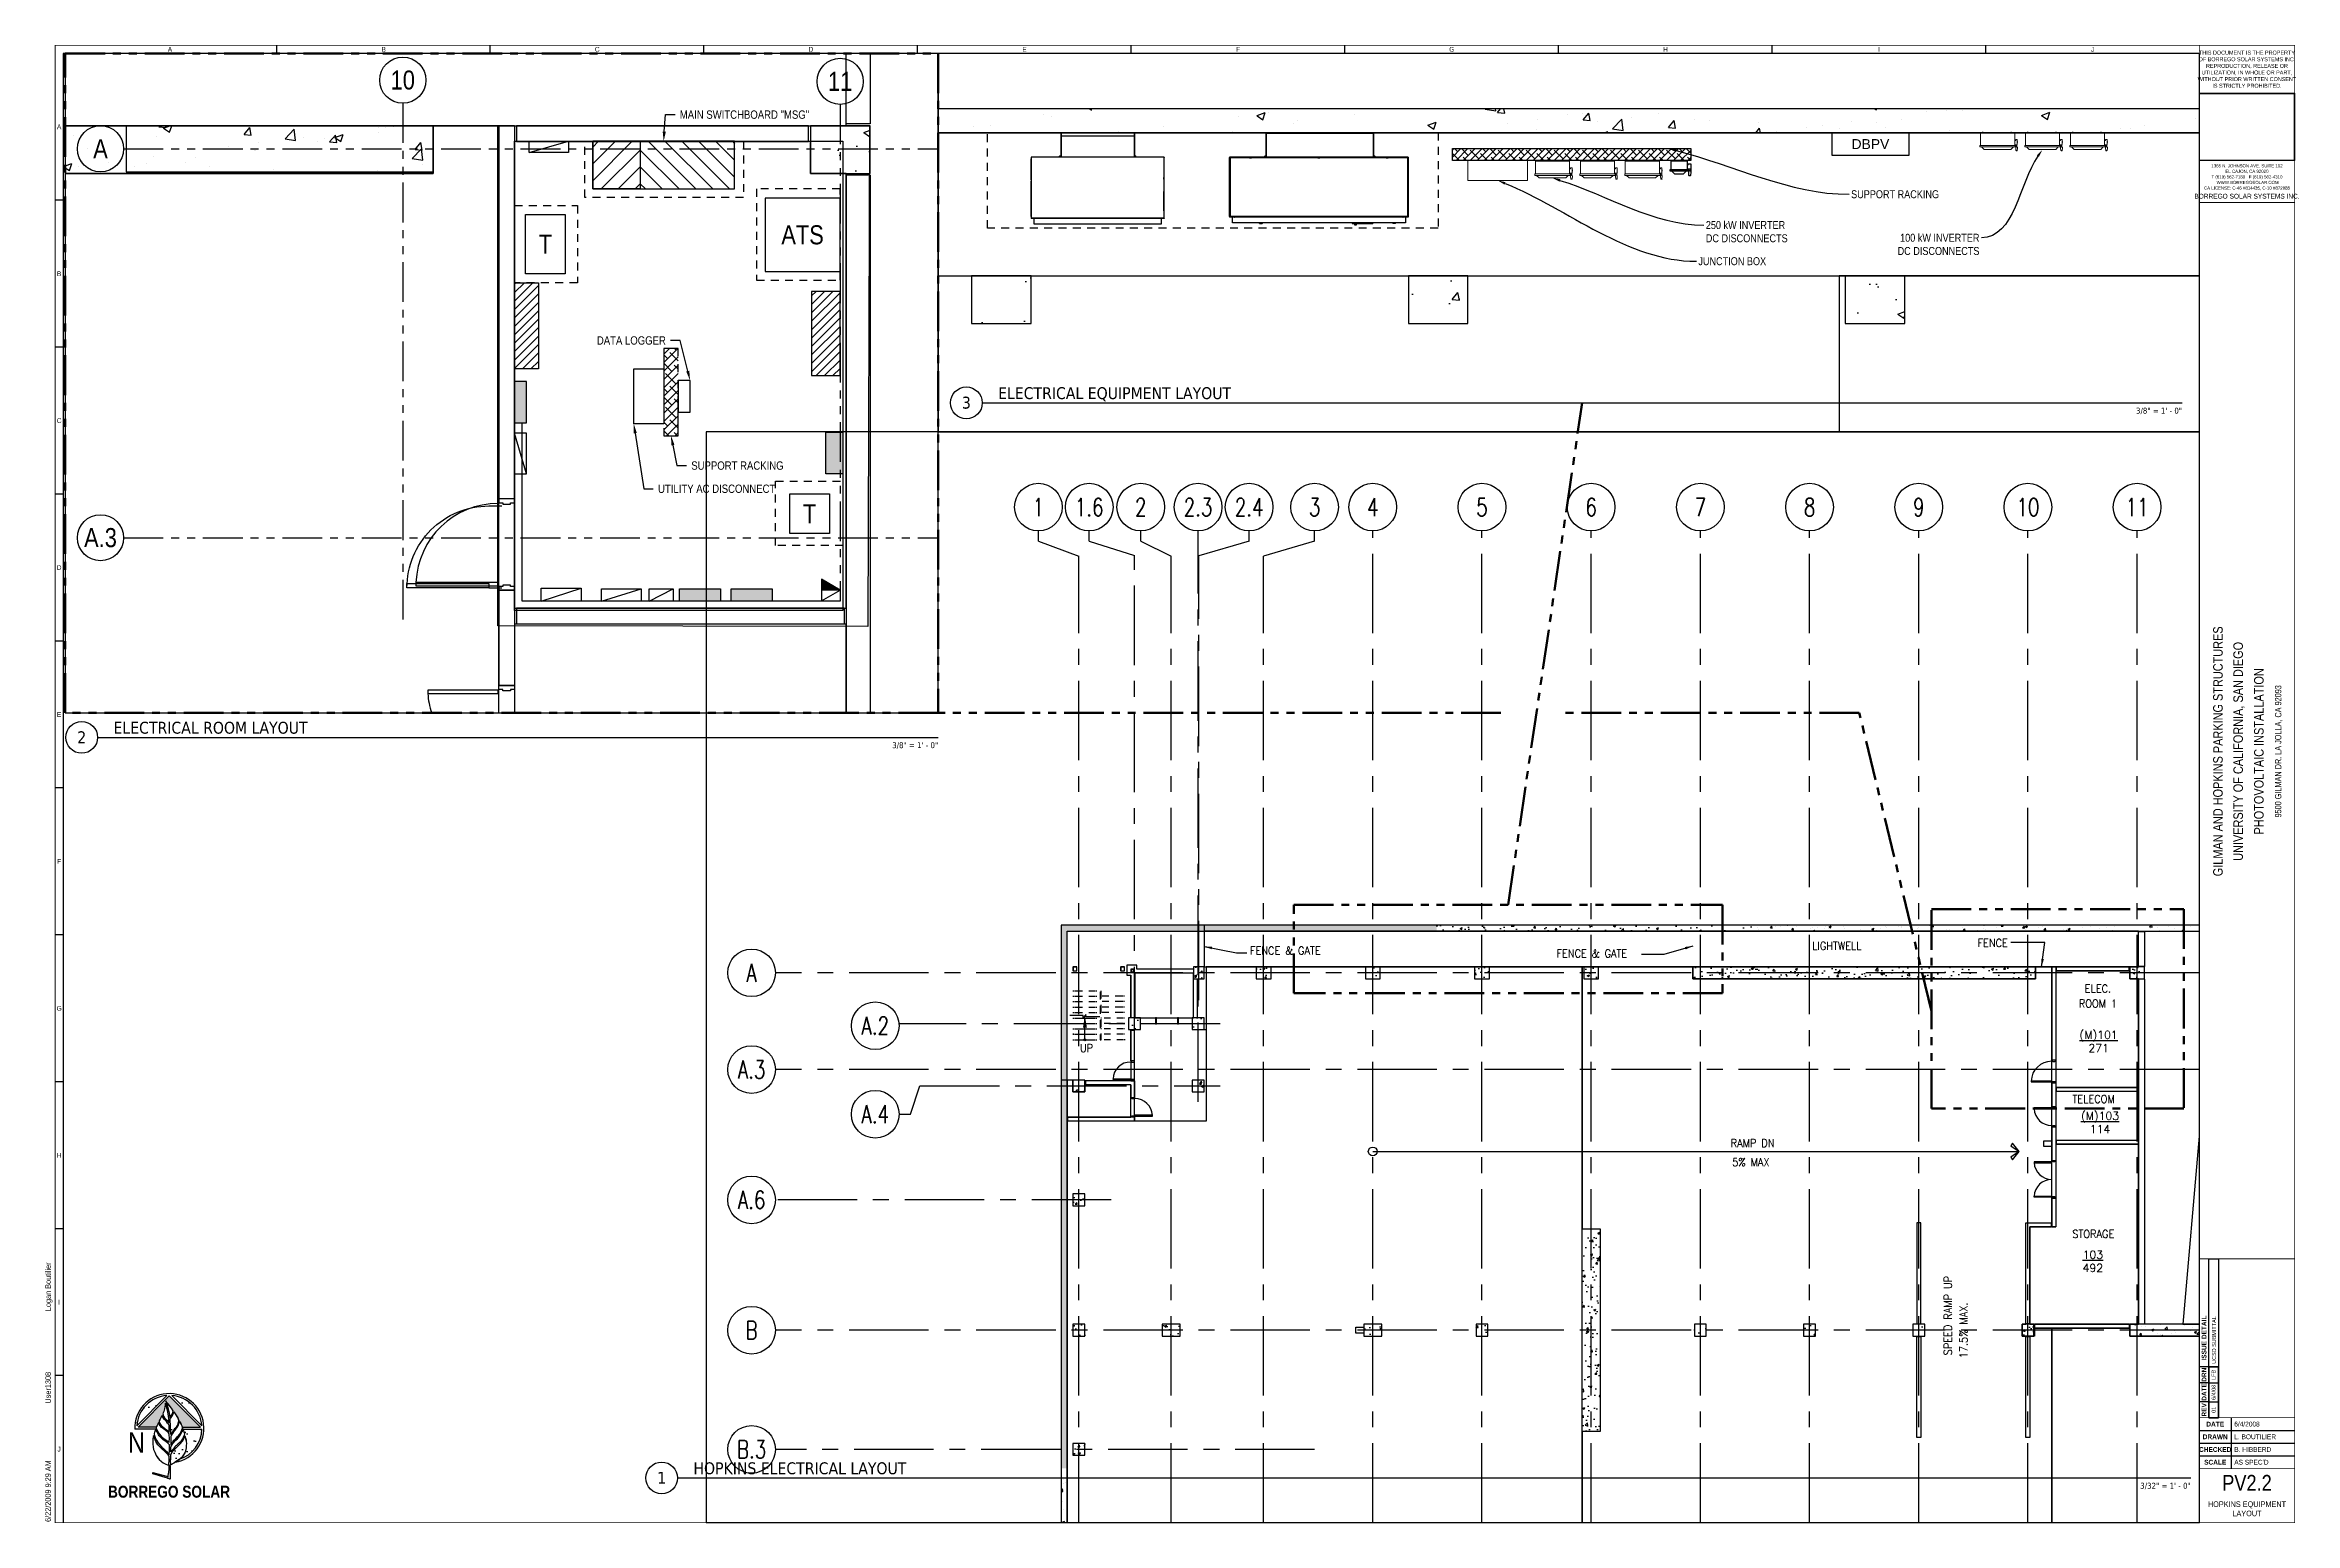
# Model space of a CAD drawing. Header units: inches. Extents: x -0.6 to 34.9, y 0.8 to 24.1.
import ezdxf
from ezdxf import colors
from ezdxf.entities.mleader import LeaderData, LeaderLine
from ezdxf.enums import TextEntityAlignment as Align
from ezdxf.math import Vec2, Vec3

# ---------------------------------------------------------------- set-up
doc = ezdxf.new("R2010")
doc.units = ezdxf.units.IN
doc.header["$MEASUREMENT"] = 0
for name, pattern in [('772-1$0$CENTER', [2, 1.25, -0.25, 0.25, -0.25]), ('772-1$0$HIDDEN2', [0.1875, 0.125, -0.0625]), ('DASHED', [0.75, 0.5, -0.25]), ('PHANTOM2', [1.25, 0.625, -0.125, 0.125, -0.125, 0.125, -0.125])]:
    doc.linetypes.add(name, pattern=pattern)
for name, color, linetype in [('$AUDIT_BAD_LAYER1', 7, 'Continuous'), ('772-1$0$A-ANNO', 7, 'Continuous'), ('772-1$0$A-AREA', 9, 'Continuous'), ('772-1$0$A-AREA-CAFM', 7, 'Continuous'), ('772-1$0$A-COLS', 1, 'Continuous'), ('772-1$0$A-DOOR', 6, 'Continuous'), ('772-1$0$A-EQPM', 6, 'Continuous'), ('772-1$0$A-FLOR-STRS', 3, 'Continuous'), ('772-1$0$A-GRID', 8, '772-1$0$CENTER'), ('772-1$0$A-WALL-FULL', 7, 'Continuous'), ('772-1$0$A-WALL-PATT', 8, 'Continuous'), ('772-1$0$A-WALL-PRHT', 5, 'Continuous'), ('A-N. ARROW', 7, 'Continuous'), ('AN - Text', 7, 'Continuous'), ('Annotations', 250, 'Continuous'), ('BORDER', 7, 'Continuous'), ('borrego_logo$0$TITLEBLOCK', 7, 'Continuous'), ('BS Title Block 24 x 36$0$TITLEBLOCK', 7, 'Continuous'), ('E - Equipment New', 7, 'Continuous'), ('OBJECT1', 1, 'Continuous')]:
    doc.layers.add(name, color=color, linetype=linetype)
doc.layers.add('CONTINUOUS1', color=7, linetype='Continuous', lineweight=20)
doc.layers.add('Non Printing', color=253, linetype='Continuous', plot=False)
doc.styles.add('772-1$0$Standard', font='romans.shx')
doc.styles.add('772-1$0$WDI-01', font='romans.shx')
doc.styles.add('Borrego', font='ARIALN.TTF')
doc.styles.add('Borrego 16TH', font='ARIALN.TTF', dxfattribs={"height": 0.0875})
doc.styles.add('Borrego 8th NO-ANNO', font='ARIALN.TTF')
doc.styles.add('borrego_logo$0$Borrego', font='ARIALN.TTF')
doc.styles.add('BS Title Block 24 x 36$0$Borrego', font='ARIALN.TTF')
doc.styles.get("Standard").update_dxf_attribs({"font": 'ARIAL.TTF'})
doc.styles.add('Tahoma', font='TAHOMA.TTF')
doc.dimstyles.new('772-1$0$Standard', dxfattribs={"dimscale": 128, "dimtxt": 0.09375, "dimasz": 0.0625, "dimexe": 0.0625, "dimexo": 0.0625, "dimgap": 0.03125, "dimtad": 1, "dimzin": 3, "dimdsep": 46, "dimlunit": 4, "dimtxsty": '772-1$0$Standard', "dimblk": '772-1$0$_ArchTick', "dimcen": 0.09, "dimdle": 0.0625, "dimclrd": 256, "dimclre": 256, "dimclrt": 3, "dimadec": 0, "dimazin": 0, "dimtfac": 0.8, "dimtofl": 0, "dimtmove": 0, "dimatfit": 3, "dimfxl": 1, "dimfrac": 1, "dimtolj": 1, "dimtzin": 0, "dimlwd": -1, "dimlwe": -1, "dimarcsym": 0})
picture_1 = doc.add_image_def('image1.tif', size_in_pixel=(1233, 872))
pattern_1 = [(50, (11.18312, 12.59187), (0.3362157, -0.029415), [0.035156, -0.386719]), (355, (11.18312, 12.59187), (-0.06504, 0.35259), [0.028125, -0.309375]), (100.4514, (11.21114, 12.58942), (0.271176, 0.323175), [0.029878, -0.32866]), (46.1842, (11.18312, 12.6856), (0.500269, -0.077587), [0.052734, -0.580078]), (96.6356, (11.2248, 12.67915), (0.438123, 0.456618), [0.044817, -0.49299]), (351.1842, (11.1831, 12.6856), (0.438123, 0.456618), [0.042188, -0.464063]), (21, (11.23, 12.66218), (0.2798, -0.1887276), [0.035156, -0.386719]), (326, (11.23, 12.66218), (0.114054, 0.339914), [0.028125, -0.309375]), (71.4514, (11.2533, 12.64645), (0.3938544, 0.151186), [0.029878, -0.32866]), (37.5, (11.18312, 12.59187), (0.0056999, 0.156044), [0, -0.305625, 0, -0.3140625, 0, -0.3105469]), (7.5, (11.18312, 12.59187), (0.1233138, 0.1848805), [0, -0.1790625, 0, -0.2985938, 0, -0.1183594]), (327.5, (11.07859, 12.59187), (0.2502293, -0.0105726), [0, -0.1171875, 0, -0.365625, 0, -0.4851563]), (317.5, (11.03172, 12.59187), (0.2733685, 0.0469242), [0, -0.1523438, 0, -0.2428125, 0, -0.3445313])]
pattern_2 = [(50, (-1.84872, -17.6106), (0.3362157, -0.029415), [0.0351563, -0.3867188]), (355, (-1.84872, -17.6106), (-0.0650397, 0.35259), [0.028125, -0.309375]), (100.4514, (-1.8207, -17.61306), (0.2711763, 0.3231748), [0.0298782, -0.3286604]), (46.1842, (-1.84872, -17.51686), (0.5002692, -0.077587), [0.0527344, -0.580078]), (96.6356, (-1.80703, -17.52333), (0.438123, 0.456618), [0.044817, -0.4929905]), (351.1842, (-1.8487, -17.51686), (0.438123, 0.456618), [0.0421875, -0.4640625]), (21, (-1.80185, -17.5403), (0.2798002, -0.1887276), [0.0351563, -0.3867188]), (326, (-1.80185, -17.5403), (0.114054, 0.339914), [0.028125, -0.309375]), (71.4514, (-1.77853, -17.55603), (0.3938544, 0.1511862), [0.0298782, -0.3286604]), (37.5, (-1.84872, -17.61061), (0.00569993, 0.156044), [0, -0.305625, 0, -0.3140625, 0, -0.3105469]), (7.5, (-1.84872, -17.61061), (0.12331385, 0.1848805), [0, -0.1790625, 0, -0.29859375, 0, -0.1183594]), (327.5, (-1.95325, -17.61061), (0.25022927, -0.0105726), [0, -0.1171875, 0, -0.365625, 0, -0.4851563]), (317.5, (-2.00013, -17.61061), (0.2733685, 0.0469242), [0, -0.1523438, 0, -0.2428125, 0, -0.3445313])]
pattern_3 = [(50, (-47.0093, -102.9723), (1.344863, -0.11766), [0.140625, -1.546875]), (355, (-47.0093, -102.9723), (-0.260159, 1.41036), [0.1125, -1.2375]), (100.4514, (-46.8972, -102.9822), (1.084705, 1.292699), [0.119513, -1.314641]), (46.1842, (-47.0093, -102.5973), (2.001077, -0.310348), [0.210937, -2.320312]), (96.6356, (-46.8425, -102.6232), (1.752493, 1.82647), [0.17927, -1.971962]), (351.1842, (-47.0093, -102.5973), (1.75249, 1.826472), [0.16875, -1.85625]), (21, (-46.8218, -102.6911), (1.119201, -0.75491), [0.140625, -1.546875]), (326, (-46.8218, -102.6911), (0.456216, 1.359656), [0.1125, -1.2375]), (71.4514, (-46.7285, -102.754), (1.575417, 0.604745), [0.119513, -1.314641]), (37.5, (-47.00926, -102.97235), (0.0227997, 0.624176), [0, -1.2225, 0, -1.25625, 0, -1.2421875]), (7.5, (-47.00926, -102.97235), (0.4932554, 0.739522), [0, -0.71625, 0, -1.194375, 0, -0.4734375]), (327.5, (-47.4274, -102.97235), (1.000917, -0.0422904), [0, -0.46875, 0, -1.4625, 0, -1.940625]), (317.5, (-47.6149, -102.97235), (1.093474, 0.187697), [0, -0.609375, 0, -0.97125, 0, -1.378125])]

msp = doc.modelspace()

# ---------------------------------------------------------------- texts
at = {"color": 251, "lineweight": 30, "char_height": 0.3, "width": 0.55438, "attachment_point": 5, "style": 'Borrego'}
for s, insert in [('10', (5.074, 23.525)), ('11', (11.958, 23.506)), ('A', (0.316, 22.445)), ('A.3', (0.316, 16.323))]:
    msp.add_mtext(s, dxfattribs=dict(at, insert=insert))
at = {"char_height": 0.13125, "style": 'Borrego'}
for s, insert, attachment_point in [('\\A1;MAIN SWITCHBOARD "MSG"', (9.434, 22.982), 4), ('\\A1;DATA LOGGER', (9.215, 19.427), 6), ('\\A1;SUPPORT RACKING', (9.615, 17.458), 4), ('\\A1;UTILITY AC DISCONNECT', (9.092, 17.093), 4)]:
    msp.add_mtext(s, dxfattribs=dict(at, insert=insert, attachment_point=attachment_point))
at = {"lineweight": 30, "char_height": 0.3, "width": 0.55438, "attachment_point": 5, "style": 'Borrego'}
for s, insert in [('T', (7.319, 20.944)), ('ATS', (11.367, 21.089)), ('T', (11.477, 16.701))]:
    msp.add_mtext(s, dxfattribs=dict(at, insert=insert))
at = {"insert": (-0.553, 0.833), "char_height": 0.0875, "width": 6.15375, "attachment_point": 1, "rotation": 90, "style": 'Borrego 16TH'}
msp.add_mtext('6/22/2009 9:29 AM                            User1308                              Logan Boutilier', dxfattribs=at)
at = {"layer": 'AN - Text', "insert": (34.102, 1.247), "char_height": 0.0875, "width": 1.5, "attachment_point": 5, "style": 'Borrego 16TH'}
msp.add_mtext('{\\H2.8571x;PV2.2}\\PHOPKINS EQUIPMENT \\PLAYOUT', dxfattribs=at)
at = {"layer": 'E - Equipment New', "insert": (28.175, 22.519), "char_height": 0.1562, "width": 0.43342, "attachment_point": 5}
msp.add_mtext('DBPV', dxfattribs=at)

# ---------------------------------------------------------------- blocks, each defined once
blk = doc.blocks.new('772-1$0$_ArchTick')
at = {"color": 0, "linetype": 'ByBlock', "const_width": 0.15}
blk.add_lwpolyline([(-0.5, -0.5), (0.5, 0.5)], dxfattribs=at)
blk = doc.blocks.new('*U141')
for p, q in [((0, 0), (0, 5)), ((32, 0), (32, 5))]:
    blk.add_line(p, q)
blk.add_lwpolyline([(0, 0), (0, -32), (1.75, -32), (1.75, 0)], close=True)
blk.add_arc((0, 0), 32, 270, 0)
blk = doc.blocks.new('*E209')
at = {"layer": '772-1$0$A-WALL-PATT'}
h = blk.add_hatch(dxfattribs=at)
h.set_pattern_fill('AR-CONC', color=256, scale=0.1875, style=0)
h.set_pattern_definition([(50, (-83.9299, -96.1915), (1.344863, -0.11766), [0.140625, -1.546875]), (355, (-83.9299, -96.1915), (-0.260159, 1.41036), [0.1125, -1.2375]), (100.4514, (-83.8178, -96.2013), (1.084705, 1.292699), [0.119513, -1.314641]), (46.1842, (-83.9299, -95.8165), (2.001077, -0.310348), [0.210937, -2.320312]), (96.6356, (-83.7631, -95.8423), (1.752493, 1.82647), [0.17927, -1.971962]), (351.1842, (-83.93, -95.8165), (1.75249, 1.826472), [0.16875, -1.85625]), (21, (-83.7424, -95.9102), (1.119201, -0.75491), [0.140625, -1.546875]), (326, (-83.7424, -95.9102), (0.456216, 1.359656), [0.1125, -1.2375]), (71.4514, (-83.6491, -95.9731), (1.575417, 0.604745), [0.119513, -1.314641]), (37.5, (-83.9299, -96.19147), (0.0227997, 0.624176), [0, -1.2225, 0, -1.25625, 0, -1.2421875]), (7.5, (-83.9299, -96.19147), (0.4932554, 0.739522), [0, -0.71625, 0, -1.194375, 0, -0.4734375]), (327.5, (-84.34803, -96.19147), (1.000917, -0.0422904), [0, -0.46875, 0, -1.4625, 0, -1.940625]), (317.5, (-84.5355, -96.1915), (1.093474, 0.187697), [0, -0.609375, 0, -0.97125, 0, -1.378125])])
h.paths.add_polyline_path([(11.729, 9.239), (11.729, 8.489), (12.667, 8.489), (12.667, 9.239)])
at = {"layer": '772-1$0$A-AREA', "elevation": 0}
for points in [[(0, 9.239), (12.292, 9.239), (12.292, 10.378)], [(6.823, 0), (6.823, 9.239), (5.792, 9.239), (5.792, 8.489), (0, 8.489)], [(12.292, 0), (12.292, 1.395), (7.073, 1.395), (7.073, 1.395), (7.073, 0)]]:
    blk.add_lwpolyline(points, dxfattribs=at)
blk.add_lwpolyline([(7.073, 8.989), (7.073, 8.989), (7.073, 1.645), (12.292, 1.645), (12.292, 8.489), (11.729, 8.489), (11.729, 8.989)], close=True, dxfattribs=at)
at = {"layer": '772-1$0$A-COLS', "elevation": 0}
blk.add_lwpolyline([(11.729, 9.239), (11.729, 8.489), (12.667, 8.489), (12.667, 9.239)], close=True, dxfattribs=at)
at = {"layer": '772-1$0$A-DOOR'}
for p, q in [((5.707, 0.356, 0), (5.707, 0.302, 0)), ((6.815, 0.356, 0), (5.707, 0.356, 0)), ((6.815, 0.302, 0), (6.815, 0.356, 0)), ((6.823, 0.427, 0), (7.073, 0.427, 0)), ((6.823, 0.364, 0), (6.823, 0.427, 0)), ((6.885, 0.364, 0), (6.823, 0.364, 0)), ((6.885, 0.345, 0), (6.885, 0.364, 0)), ((7.073, 0.364, 0), (7.01, 0.364, 0)), ((7.01, 0.364, 0), (7.01, 0.345, 0)), ((7.073, 0.427, 0), (7.073, 0.364, 0)), ((5.707, 0.302, 0), (6.815, 0.302, 0)), ((7.01, 0.345, 0), (6.885, 0.345, 0))]:
    blk.add_line(p, q, dxfattribs=at)
for points in [[(6.823, 3.302), (6.885, 3.302), (6.885, 3.282), (7.01, 3.282), (7.01, 3.302), (7.073, 3.302), (7.073, 3.364), (6.823, 3.364)], [(6.815, 2.052), (5.519, 2.052), (5.519, 1.997), (6.815, 1.997)], [(7.073, 1.989), (7.01, 1.989), (7.01, 2.009), (6.885, 2.009), (6.885, 1.989), (6.823, 1.989), (6.823, 1.927), (7.073, 1.927)]]:
    blk.add_lwpolyline(points, close=True, dxfattribs=at)
for centre, radius, start, end in [((6.815, 1.997, 0), 1.297, 90, 177.5832), ((6.815, 0.356, 0), 1.109, 182.8256, 198.7318)]:
    blk.add_arc(centre, radius, start, end, dxfattribs=at)
at = {"layer": '772-1$0$A-WALL-FULL'}
for p, q in [((7.073, 9.239, 0), (6.823, 9.239, 0)), ((6.823, 9.239, 0), (6.823, 3.364, 0)), ((7.073, 9.239, 0), (7.073, 3.364, 0)), ((7.104, 9.239, 0), (7.104, 8.989, 0)), ((11.698, 9.239, 0), (7.104, 9.239, 0)), ((11.698, 8.989, 0), (11.698, 9.239, 0)), ((7.104, 8.989, 0), (11.698, 8.989, 0)), ((12.292, 8.458, 0), (12.292, 0, 0)), ((12.667, 8.458, 0), (12.292, 8.458, 0)), ((12.667, 8.458, 0), (12.667, 0, 0)), ((7.073, 3.364, 0), (6.823, 3.364, 0)), ((6.823, 1.927, 0), (6.823, 0.427, 0)), ((7.073, 1.927, 0), (6.823, 1.927, 0)), ((7.073, 1.927, 0), (7.073, 0.427, 0)), ((7.104, 1.645, 0), (7.104, 1.395, 0)), ((12.26, 1.645, 0), (7.104, 1.645, 0)), ((12.26, 1.645, 0), (12.26, 1.395, 0)), ((12.26, 1.395, 0), (7.104, 1.395, 0)), ((7.073, 0.427, 0), (6.823, 0.427, 0))]:
    blk.add_line(p, q, dxfattribs=at)
for points in [[(12.667, 9.27), (12.292, 9.27), (12.292, 10.378)], [(12.667, 10.378), (12.667, 9.27)]]:
    blk.add_lwpolyline(points, dxfattribs=at)
at = {"layer": '772-1$0$A-WALL-FULL', "elevation": 0}
blk.add_lwpolyline([(0, 8.489), (5.792, 8.489), (5.792, 9.239), (0, 9.239)], dxfattribs=at)
at = {"layer": '772-1$0$A-WALL-PATT'}
for p, q in [((1.109, 9.224, 0), (1.109, 9.224, 0)), ((1.471, 9.219, 0), (1.488, 9.239, 0)), ((1.471, 9.219, 0), (1.583, 9.209, 0)), ((1.547, 9.201, 0), (1.647, 9.239, 0)), ((1.583, 9.209, 0), (1.577, 9.239, 0)), ((1.641, 9.138, 0), (1.675, 9.239, 0)), ((2.816, 9.101, 0), (2.906, 9.209, 0)), ((2.928, 9.092, 0), (2.906, 9.209, 0)), ((4.931, 9.217, 0), (4.931, 9.217, 0)), ((5.046, 9.212, 0), (5.046, 9.212, 0)), ((5.169, 9.22, 0), (5.169, 9.22, 0)), ((0.135, 9.084, 0), (0.135, 9.084, 0)), ((0.346, 8.881, 0), (0.346, 8.881, 0)), ((1.44, 9.068, 0), (1.44, 9.068, 0)), ((1.547, 9.201, 0), (1.641, 9.138, 0)), ((2.567, 8.906, 0), (2.567, 8.906, 0)), ((2.816, 9.101, 0), (2.928, 9.092, 0)), ((3.037, 8.968, 0), (3.037, 8.968, 0)), ((3.459, 9.033, 0), (3.605, 9.186, 0)), ((3.459, 9.033, 0), (3.625, 9.008, 0)), ((3.625, 9.008, 0), (3.605, 9.186, 0)), ((3.747, 9.061, 0), (3.747, 9.061, 0)), ((3.969, 8.993, 0), (3.969, 8.993, 0)), ((4.076, 9.032, 0), (4.076, 9.032, 0)), ((4.16, 8.984, 0), (4.251, 9.091, 0)), ((4.16, 8.984, 0), (4.273, 8.974, 0)), ((4.242, 9.051, 0), (4.373, 9.101, 0)), ((4.242, 9.051, 0), (4.335, 8.988, 0)), ((4.273, 8.974, 0), (4.251, 9.091, 0)), ((4.335, 8.988, 0), (4.373, 9.101, 0)), ((4.932, 9.125, 0), (4.932, 9.125, 0)), ((5.46, 8.723, 0), (5.606, 8.875, 0)), ((5.505, 8.866, 0), (5.596, 8.974, 0)), ((5.505, 8.866, 0), (5.617, 8.856, 0)), ((5.617, 8.856, 0), (5.596, 8.974, 0)), ((5.627, 8.697, 0), (5.606, 8.875, 0)), ((0, 8.607, 0), (0.103, 8.646, 0)), ((0, 8.577, 0), (0.065, 8.533, 0)), ((0.065, 8.533, 0), (0.103, 8.646, 0)), ((0.204, 8.595, 0), (0.204, 8.595, 0)), ((0.274, 8.68, 0), (0.274, 8.68, 0)), ((0.673, 8.656, 0), (0.673, 8.656, 0)), ((1.086, 8.6, 0), (1.086, 8.6, 0)), ((1.275, 8.638, 0), (1.275, 8.638, 0)), ((1.383, 8.75, 0), (1.383, 8.75, 0)), ((1.889, 8.657, 0), (1.889, 8.657, 0)), ((2.049, 8.732, 0), (2.049, 8.732, 0)), ((2.276, 8.595, 0), (2.276, 8.595, 0)), ((2.983, 8.844, 0), (2.983, 8.844, 0)), ((2.996, 8.852, 0), (2.996, 8.852, 0)), ((3.277, 8.553, 0), (3.277, 8.553, 0)), ((4.278, 8.511, 0), (4.278, 8.511, 0)), ((4.907, 8.539, 0), (4.907, 8.539, 0)), ((4.909, 8.501, 0), (4.909, 8.501, 0)), ((5.46, 8.723, 0), (5.627, 8.697, 0)), ((5.617, 8.633, 0), (5.617, 8.633, 0)), ((2.779, 8.489, 0), (2.798, 8.496, 0)), ((2.796, 8.489, 0), (2.798, 8.496, 0))]:
    blk.add_line(p, q, dxfattribs=at)
blk = doc.blocks.new('*E277')
at = {"layer": '772-1$0$A-WALL-PATT'}
h = blk.add_hatch(dxfattribs=at)
h.set_pattern_fill('AR-CONC', color=256, scale=0.1875, style=0)
h.set_pattern_definition(pattern_3)
h.paths.add_polyline_path([(1.462, 1.708), (1.462, 2.458), (0.525, 2.458), (0.525, 1.708)])
h = blk.add_hatch(dxfattribs=at)
h.set_pattern_fill('AR-CONC', color=256, scale=0.1875, style=0)
h.set_pattern_definition(pattern_3)
h.paths.add_polyline_path([(7.4, 2.458), (7.4, 1.708), (8.337, 1.708), (8.337, 2.458)])
h = blk.add_hatch(dxfattribs=at)
h.set_pattern_fill('AR-CONC', color=256, scale=0.1875, style=0)
h.set_pattern_definition(pattern_3)
h.paths.add_polyline_path([(14.275, 2.458), (14.275, 1.708), (15.212, 1.708), (15.212, 2.458)])
at = {"layer": '772-1$0$A-AREA'}
for points in [[(19.85, 5.083), (0, 5.083)], [(19.85, 4.708), (0, 4.708)], [(0, 2.458), (19.85, 2.458)], [(19.85, 2.458), (14.181, 2.458), (14.181, 0)]]:
    blk.add_lwpolyline(points, dxfattribs=at)
at = {"layer": '772-1$0$A-COLS'}
for points in [[(0.525, 2.458), (0.525, 1.708), (1.462, 1.708), (1.462, 2.458)], [(7.4, 2.458), (7.4, 1.708), (8.337, 1.708), (8.337, 2.458)], [(14.275, 2.458), (14.275, 1.708), (15.212, 1.708), (15.212, 2.458)]]:
    blk.add_lwpolyline(points, close=True, dxfattribs=at)
at = {"layer": '772-1$0$A-WALL-FULL'}
for p, q in [((19.85, 5.083), (0, 5.083)), ((0, 4.708), (19.85, 4.708))]:
    blk.add_line(p, q, dxfattribs=at)
at = {"layer": '772-1$0$A-WALL-PATT'}
for p, q in [((1.654, 4.991), (1.654, 4.991)), ((1.778, 4.961), (1.778, 4.961)), ((2.384, 5.083), (2.412, 5.064)), ((2.412, 5.064), (2.419, 5.083)), ((2.726, 5.081), (2.726, 5.081)), ((4.732, 4.97), (4.732, 4.97)), ((5.013, 4.977), (5.018, 4.979)), ((5.013, 4.977), (5.018, 4.974)), ((5.018, 4.979), (5.145, 5.027)), ((5.018, 4.974), (5.107, 4.914)), ((5.107, 4.914), (5.145, 5.027)), ((5.201, 5.031), (5.201, 5.031)), ((6.56, 4.99), (6.56, 4.99)), ((7.905, 5.079), (7.905, 5.079)), ((8.611, 5.081), (8.613, 5.083)), ((8.611, 5.081), (8.777, 5.055)), ((8.777, 5.055), (8.774, 5.083)), ((8.804, 5.027), (8.852, 5.083)), ((8.804, 5.027), (8.916, 5.017)), ((8.916, 5.017), (8.904, 5.083)), ((8.906, 5.037), (8.906, 5.037)), ((9.907, 4.994), (9.907, 4.994)), ((10.145, 5.008), (10.145, 5.008)), ((10.149, 4.909), (10.24, 5.017)), ((10.261, 4.899), (10.24, 5.017)), ((11.331, 5.011), (11.331, 5.011)), ((14.743, 5.083), (14.766, 5.068)), ((14.766, 5.068), (14.771, 5.083)), ((15.563, 5.046), (15.563, 5.046)), ((15.863, 5.057), (15.863, 5.057)), ((16.128, 5.052), (16.128, 5.052)), ((17.367, 4.981), (17.499, 5.031)), ((17.367, 4.981), (17.461, 4.918)), ((17.461, 4.918), (17.499, 5.031)), ((0.56, 4.804), (0.56, 4.804)), ((0.816, 4.829), (0.816, 4.829)), ((2.837, 4.72), (2.837, 4.72)), ((3.547, 4.814), (3.547, 4.814)), ((4.557, 4.711), (4.557, 4.711)), ((4.639, 4.73), (4.639, 4.73)), ((5.586, 4.85), (5.586, 4.85)), ((5.65, 4.898), (5.65, 4.898)), ((7.708, 4.827), (7.839, 4.877)), ((7.708, 4.827), (7.801, 4.764)), ((7.801, 4.764), (7.839, 4.877)), ((8.966, 4.852), (8.966, 4.852)), ((9.421, 4.759), (9.421, 4.759)), ((9.435, 4.914), (9.435, 4.914)), ((10.149, 4.909), (10.261, 4.899)), ((10.384, 4.891), (10.384, 4.891)), ((10.486, 4.708), (10.534, 4.727)), ((10.528, 4.708), (10.534, 4.727)), ((10.612, 4.771), (10.758, 4.923)), ((10.612, 4.771), (10.779, 4.745)), ((10.779, 4.745), (10.758, 4.923)), ((10.908, 4.952), (10.908, 4.952)), ((11.04, 4.718), (11.04, 4.718)), ((11.494, 4.791), (11.585, 4.899)), ((11.494, 4.791), (11.606, 4.782)), ((11.606, 4.782), (11.585, 4.899)), ((11.909, 4.91), (11.909, 4.91)), ((12.134, 4.906), (12.134, 4.906)), ((12.868, 4.708), (12.929, 4.781)), ((12.91, 4.868), (12.91, 4.868)), ((12.943, 4.708), (12.929, 4.781)), ((13.2, 4.735), (13.2, 4.735)), ((13.669, 4.797), (13.669, 4.797)), ((13.911, 4.825), (13.911, 4.825)), ((14.192, 4.779), (14.192, 4.779)), ((14.379, 4.891), (14.379, 4.891)), ((14.77, 4.869), (14.77, 4.869)), ((14.912, 4.783), (14.912, 4.783)), ((15.165, 4.92), (15.165, 4.92)), ((15.913, 4.741), (15.913, 4.741)), ((18.613, 4.773), (18.613, 4.773)), ((18.766, 4.776), (18.766, 4.776)), ((18.989, 4.821), (18.989, 4.821)), ((19.797, 4.929), (19.797, 4.929))]:
    blk.add_line(p, q, dxfattribs=at)
blk = doc.blocks.new('borrego_logo', base_point=(-2.977, 8.858))
for points in [[(-2.304, 9.55), (-2.304, 9.579), (-2.305, 9.604), (-2.306, 9.618), (-2.308, 9.623), (-2.314, 9.634), (-2.322, 9.645), (-2.335, 9.66), (-2.354, 9.681), (-2.367, 9.698), (-2.372, 9.705), (-2.376, 9.715), (-2.38, 9.724), (-2.388, 9.711), (-2.394, 9.7), (-2.401, 9.686), (-2.41, 9.668), (-2.411, 9.663), (-2.41, 9.656), (-2.407, 9.649), (-2.396, 9.631), (-2.388, 9.62), (-2.377, 9.609), (-2.369, 9.602), (-2.355, 9.592), (-2.346, 9.585), (-2.336, 9.578), (-2.322, 9.566), (-2.307, 9.552), (-2.305, 9.55), (-2.304, 9.55), (-2.304, 9.55)], [(-2.372, 9.741), (-2.365, 9.718), (-2.355, 9.7), (-2.341, 9.686), (-2.324, 9.67), (-2.311, 9.654), (-2.307, 9.647), (-2.307, 9.669), (-2.309, 9.693), (-2.312, 9.719), (-2.316, 9.742), (-2.319, 9.756), (-2.324, 9.782), (-2.329, 9.803), (-2.335, 9.824), (-2.343, 9.849), (-2.345, 9.853), (-2.35, 9.816), (-2.353, 9.795), (-2.357, 9.781), (-2.362, 9.767), (-2.367, 9.751), (-2.372, 9.741)], [(-2.342, 9.877), (-2.337, 9.862), (-2.328, 9.839), (-2.318, 9.805), (-2.31, 9.767), (-2.306, 9.747), (-2.298, 9.705), (-2.292, 9.713), (-2.28, 9.729), (-2.271, 9.742), (-2.266, 9.758), (-2.264, 9.774), (-2.28, 9.801), (-2.294, 9.819), (-2.313, 9.843), (-2.329, 9.862), (-2.342, 9.877)], [(-2.288, 9.525), (-2.295, 9.685), (-2.291, 9.694), (-2.285, 9.704), (-2.275, 9.716), (-2.266, 9.73), (-2.262, 9.742), (-2.257, 9.755), (-2.256, 9.762), (-2.234, 9.73), (-2.215, 9.698), (-2.206, 9.675), (-2.206, 9.668), (-2.208, 9.661), (-2.213, 9.641), (-2.216, 9.631), (-2.223, 9.618), (-2.232, 9.602), (-2.239, 9.592), (-2.248, 9.583), (-2.257, 9.572), (-2.272, 9.551), (-2.281, 9.535), (-2.288, 9.525)], [(-2.311, 9.208), (-2.31, 9.209), (-2.309, 9.215), (-2.306, 9.254), (-2.306, 9.285), (-2.307, 9.297), (-2.316, 9.311), (-2.326, 9.323), (-2.358, 9.352), (-2.378, 9.371), (-2.394, 9.386), (-2.411, 9.403), (-2.424, 9.418), (-2.436, 9.435), (-2.446, 9.452), (-2.454, 9.468), (-2.461, 9.484), (-2.465, 9.497), (-2.468, 9.508), (-2.469, 9.513), (-2.472, 9.5), (-2.477, 9.481), (-2.478, 9.461), (-2.478, 9.426), (-2.473, 9.393), (-2.469, 9.369), (-2.457, 9.338), (-2.441, 9.305), (-2.42, 9.275), (-2.409, 9.262), (-2.386, 9.241), (-2.367, 9.227), (-2.342, 9.214), (-2.322, 9.208), (-2.311, 9.208)], [(-2.304, 9.313), (-2.301, 9.36), (-2.301, 9.4), (-2.302, 9.416), (-2.311, 9.428), (-2.324, 9.439), (-2.338, 9.449), (-2.369, 9.47), (-2.393, 9.493), (-2.4, 9.5), (-2.409, 9.511), (-2.417, 9.522), (-2.425, 9.534), (-2.436, 9.555), (-2.441, 9.566), (-2.445, 9.574), (-2.446, 9.578), (-2.45, 9.571), (-2.452, 9.566), (-2.456, 9.557), (-2.459, 9.548), (-2.462, 9.536), (-2.462, 9.53), (-2.459, 9.516), (-2.451, 9.494), (-2.438, 9.465), (-2.422, 9.439), (-2.408, 9.42), (-2.381, 9.393), (-2.36, 9.374), (-2.334, 9.347), (-2.309, 9.317), (-2.304, 9.313)], [(-2.304, 9.442), (-2.303, 9.489), (-2.305, 9.519), (-2.306, 9.533), (-2.312, 9.542), (-2.32, 9.549), (-2.341, 9.566), (-2.366, 9.583), (-2.376, 9.59), (-2.385, 9.598), (-2.394, 9.608), (-2.4, 9.617), (-2.407, 9.628), (-2.412, 9.64), (-2.417, 9.651), (-2.425, 9.633), (-2.432, 9.618), (-2.437, 9.608), (-2.441, 9.595), (-2.441, 9.587), (-2.425, 9.555), (-2.411, 9.533), (-2.391, 9.508), (-2.378, 9.496), (-2.357, 9.481), (-2.34, 9.469), (-2.321, 9.455), (-2.304, 9.442)], [(-2.289, 9.208), (-2.29, 9.253), (-2.289, 9.29), (-2.288, 9.312), (-2.285, 9.321), (-2.278, 9.334), (-2.274, 9.338), (-2.266, 9.35), (-2.254, 9.364), (-2.219, 9.4), (-2.2, 9.418), (-2.183, 9.435), (-2.175, 9.443), (-2.163, 9.46), (-2.152, 9.479), (-2.146, 9.493), (-2.143, 9.501), (-2.14, 9.512), (-2.133, 9.486), (-2.129, 9.47), (-2.126, 9.447), (-2.125, 9.434), (-2.126, 9.406), (-2.127, 9.389), (-2.132, 9.363), (-2.139, 9.339), (-2.148, 9.321), (-2.17, 9.289), (-2.189, 9.269), (-2.201, 9.258), (-2.215, 9.248), (-2.238, 9.234), (-2.255, 9.224), (-2.289, 9.208)], [(-2.287, 9.342), (-2.288, 9.387), (-2.287, 9.393), (-2.283, 9.402), (-2.277, 9.413), (-2.268, 9.429), (-2.261, 9.439), (-2.247, 9.456), (-2.237, 9.464), (-2.22, 9.481), (-2.206, 9.496), (-2.198, 9.507), (-2.187, 9.523), (-2.18, 9.536), (-2.174, 9.548), (-2.17, 9.562), (-2.166, 9.572), (-2.164, 9.581), (-2.159, 9.572), (-2.155, 9.562), (-2.15, 9.55), (-2.146, 9.539), (-2.146, 9.532), (-2.149, 9.517), (-2.159, 9.493), (-2.167, 9.478), (-2.178, 9.46), (-2.189, 9.446), (-2.214, 9.425), (-2.222, 9.417), (-2.23, 9.41), (-2.238, 9.401), (-2.245, 9.394), (-2.261, 9.376), (-2.276, 9.356), (-2.283, 9.345), (-2.287, 9.342)], [(-2.286, 9.417), (-2.286, 9.501), (-2.283, 9.51), (-2.279, 9.519), (-2.274, 9.527), (-2.265, 9.54), (-2.259, 9.549), (-2.242, 9.57), (-2.235, 9.58), (-2.225, 9.594), (-2.214, 9.612), (-2.209, 9.623), (-2.203, 9.637), (-2.2, 9.652), (-2.199, 9.661), (-2.192, 9.652), (-2.185, 9.641), (-2.18, 9.629), (-2.174, 9.616), (-2.17, 9.604), (-2.169, 9.597), (-2.169, 9.587), (-2.176, 9.57), (-2.183, 9.554), (-2.191, 9.538), (-2.199, 9.526), (-2.213, 9.509), (-2.227, 9.493), (-2.254, 9.467), (-2.262, 9.457), (-2.27, 9.445), (-2.276, 9.435), (-2.282, 9.426), (-2.286, 9.417)], [(-2.323, 9.066), (-2.477, 9.114), (-2.477, 9.127), (-2.32, 9.083)], [(-2.291, 9.2), (-2.309, 9.199), (-2.31, 9.162), (-2.313, 9.128), (-2.319, 9.095), (-2.32, 9.083), (-2.323, 9.066), (-2.31, 9.062), (-2.302, 9.061), (-2.294, 9.061), (-2.292, 9.062), (-2.291, 9.064), (-2.291, 9.2)]]:
    blk.add_lwpolyline(points)
at = {"layer": 'borrego_logo$0$TITLEBLOCK', "insert": (-2.307, 8.987), "char_height": 0.125, "width": 1.34, "attachment_point": 2, "line_spacing_factor": 1.05, "style": 'borrego_logo$0$Borrego'}
blk.add_mtext('{\\fArial Narrow|b1|i0|c0|p34;BORREGO SOLAR}', dxfattribs=at)
blk = doc.blocks.new('NArrow R1')
h = blk.add_hatch()
h.set_pattern_fill('AR-SAND', color=256, scale=0.1, style=0)
h.set_pattern_definition([(37.5, (-26.02307, -1.504), (-0.0062993, 0.1926824), [0, -0.152, 0, -0.17, 0, -0.1625]), (7.5, (-26.02307, -1.504), (0.1769777, 0.2822146), [0, -0.082, 0, -0.137, 0, -0.0525]), (327.5, (-26.14607, -1.504), (0.3114142, 0.0005659), [0, -0.05, 0, -0.18, 0, -0.235]), (317.5, (-26.14607, -1.504), (0.3006127, 0.0877676), [0, -0.025, 0, -0.118, 0, -0.135])])
h.paths.add_polyline_path([(0.025, 0.342), (0.342, 0.025, 0.37195)])
h.paths.add_polyline_path([(-0.025, 0.342, 0.37195), (-0.342, 0.025)])
h.paths.add_polyline_path([(0.01, -0.01), (0.01, -0.342, 0.397215), (0.342, -0.01)])
h = blk.add_hatch(color=256)
h.paths.add_polyline_path([(0, 0.338), (-0.328, 0.01), (-0.135, 0.01), (-0.133, 0.016), (-0.128, 0.027), (-0.121, 0.042), (-0.113, 0.06), (-0.108, 0.049), (-0.102, 0.037), (-0.096, 0.026), (-0.09, 0.017), (-0.083, 0.01), (-0.063, 0.01), (-0.065, 0.011), (-0.073, 0.017), (-0.084, 0.029), (-0.092, 0.039), (-0.102, 0.057), (-0.105, 0.065), (-0.107, 0.072), (-0.105, 0.077), (-0.097, 0.095), (-0.09, 0.109), (-0.083, 0.12), (-0.076, 0.133), (-0.072, 0.124), (-0.068, 0.114), (-0.063, 0.107), (-0.05, 0.09), (-0.03, 0.069), (-0.018, 0.054), (-0.01, 0.043), (-0.003, 0.032), (-0.002, 0.027), (-0.001, 0.013), (0, 0.01), (0.013, 0.01), (0.01, 0.094), (0.013, 0.103), (0.019, 0.113), (0.029, 0.125), (0.038, 0.139), (0.042, 0.151), (0.047, 0.164), (0.048, 0.171), (0.07, 0.139), (0.09, 0.107), (0.098, 0.084), (0.098, 0.077), (0.096, 0.069), (0.091, 0.05), (0.088, 0.04), (0.081, 0.026), (0.072, 0.01), (0.072, 0.01), (0.084, 0.01), (0.09, 0.021), (0.095, 0.032), (0.101, 0.046), (0.104, 0.061), (0.106, 0.07), (0.113, 0.061), (0.119, 0.05), (0.124, 0.038), (0.13, 0.025), (0.134, 0.013), (0.135, 0.01), (0.135, 0.01), (0.328, 0.01)])
h.paths.add_polyline_path([(0.039, 0.167), (0.033, 0.151), (0.024, 0.138), (0.012, 0.122), (0.006, 0.114), (-0.002, 0.156), (-0.006, 0.176), (-0.014, 0.214), (-0.024, 0.247), (-0.032, 0.271), (-0.038, 0.286), (-0.024, 0.271), (-0.009, 0.252), (0.011, 0.228), (0.024, 0.21), (0.04, 0.183)], flags=16)
h.paths.add_polyline_path([(-0.008, 0.128), (-0.004, 0.102), (-0.002, 0.078), (-0.002, 0.056), (-0.007, 0.063), (-0.02, 0.079), (-0.037, 0.095), (-0.051, 0.109), (-0.061, 0.127), (-0.067, 0.15), (-0.063, 0.16), (-0.057, 0.176), (-0.053, 0.189), (-0.049, 0.204), (-0.046, 0.225), (-0.041, 0.262), (-0.039, 0.258), (-0.031, 0.233), (-0.025, 0.212), (-0.02, 0.191), (-0.015, 0.165), (-0.012, 0.151)], flags=16)
for p, q in [((0.135, 0.01), (0.142, -0.01)), ((0.106, -0.326), (0.063, -0.357))]:
    blk.add_line(p, q)
at = {"layer": 'AN - Text'}
blk.add_line((-0.025, 0.342), (-0.342, 0.025), dxfattribs=at)
for points in [[(-0.342, 0.025), (-0.025, 0.342)], [(-0.135, 0.01), (-0.328, 0.01), (0, 0.338)], [(0.135, 0.01), (0.328, 0.01), (0, 0.338)], [(0.342, 0.025), (0.025, 0.342)], [(-0.083, 0.01), (-0.063, 0.01)], [(0, 0.01), (0.013, 0.01)], [(0.072, 0.01), (0.084, 0.01)], [(-0.142, -0.01), (-0.362, -0.01)], [(0.142, -0.01), (0.342, -0.01)]]:
    blk.add_lwpolyline(points, dxfattribs=at)
for radius, start, end in [(0.363, 280.0085, 181.5803), (0.343, 94.1946, 175.8054), (0.343, 4.1946, 85.8054), (0.343, 287.9832, 358.3274)]:
    blk.add_arc((0, 0), radius, start, end, dxfattribs=at)
blk.add_blockref('borrego_logo', (-0.673, -0.733))
at = {"layer": 'AN - Text', "style": 'Borrego 16TH'}
blk.add_text('N', height=0.215, dxfattribs=at).set_placement((-0.433, -0.258))
blk = doc.blocks.new('Border 24 x 36')
for p, q in [((3.863, 23.5), (3.863, 23.625)), ((7.225, 23.5), (7.225, 23.625)), ((10.588, 23.5), (10.588, 23.625)), ((13.95, 23.5), (13.95, 23.625)), ((17.312, 23.5), (17.312, 23.625)), ((20.675, 23.5), (20.675, 23.625)), ((24.038, 23.5), (24.038, 23.625)), ((27.4, 23.5), (27.4, 23.625)), ((30.762, 23.5), (30.762, 23.625))]:
    blk.add_line(p, q)
at = {"layer": 'BORDER'}
for p, q in [((0.5, 23.5), (0.5, 0.375)), ((34.125, 23.5), (0.5, 23.5)), ((0.5, 21.188), (0.375, 21.188)), ((0.5, 18.875), (0.375, 18.875)), ((0.5, 16.562), (0.375, 16.562)), ((0.5, 14.25), (0.375, 14.25)), ((0.5, 11.938), (0.375, 11.938)), ((0.5, 9.625), (0.375, 9.625)), ((0.5, 7.312), (0.375, 7.312)), ((0.5, 5), (0.375, 5)), ((0.5, 2.688), (0.375, 2.688))]:
    blk.add_line(p, q, dxfattribs=at)
at = {"layer": 'BORDER', "const_width": 0.0125}
blk.add_lwpolyline([(0.375, 0.375), (35.625, 0.375), (35.625, 23.625), (0.375, 23.625)], close=True, dxfattribs=at)
at = {"layer": 'BORDER', "char_height": 0.075, "width": 0.18967, "attachment_point": 5, "style": 'Borrego 16TH'}
for s, insert in [('A', (2.183, 23.563)), ('B', (5.546, 23.563)), ('C', (8.908, 23.563)), ('D', (12.271, 23.563)), ('E', (15.633, 23.563)), ('F', (18.996, 23.563)), ('G', (22.358, 23.563)), ('H', (25.721, 23.563)), ('I', (29.083, 23.563)), ('J', (32.446, 23.563)), ('A', (0.438, 22.344)), ('B', (0.438, 20.031)), ('C', (0.438, 17.719)), ('D', (0.438, 15.406)), ('E', (0.438, 13.094)), ('F', (0.438, 10.781)), ('G', (0.438, 8.469)), ('H', (0.438, 6.156)), ('I', (0.438, 3.844)), ('J', (0.438, 1.531))]:
    blk.add_mtext(s, dxfattribs=dict(at, insert=insert))
blk = doc.blocks.new('*U282')
blk.add_line((0.842, -0.513), (24.66, -0.513))
blk.add_circle((0.592, -0.513), 0.25)
at = {"style": 'Tahoma', "flags": 8}
blk.add_attdef('VIEWNAME', text='', height=0.188, dxfattribs=at).set_placement((1.092, -0.511), align=Align.BOTTOM_LEFT)
blk.add_attdef('#', text='', height=0.188, dxfattribs=at).set_placement((0.592, -0.511), align=Align.MIDDLE_CENTER)
blk.add_attdef('VPSCALE', text='', height=0.0938, dxfattribs=at).set_placement((24.66, -0.589), align=Align.TOP_RIGHT)
blk = doc.blocks.new('*U283')
blk.add_line((0.842, -0.513), (14.073, -0.513))
blk.add_circle((0.592, -0.513), 0.25)
at = {"style": 'Tahoma', "flags": 8}
blk.add_attdef('VIEWNAME', text='', height=0.188, dxfattribs=at).set_placement((1.092, -0.511), align=Align.BOTTOM_LEFT)
blk.add_attdef('#', text='', height=0.188, dxfattribs=at).set_placement((0.592, -0.511), align=Align.MIDDLE_CENTER)
blk.add_attdef('VPSCALE', text='', height=0.0938, dxfattribs=at).set_placement((14.073, -0.589), align=Align.TOP_RIGHT)
blk = doc.blocks.new('*U284')
blk.add_line((0.842, -0.513), (19.727, -0.513))
blk.add_circle((0.592, -0.513), 0.25)
at = {"style": 'Tahoma', "flags": 8}
blk.add_attdef('VIEWNAME', text='', height=0.188, dxfattribs=at).set_placement((1.092, -0.511), align=Align.BOTTOM_LEFT)
blk.add_attdef('#', text='', height=0.188, dxfattribs=at).set_placement((0.592, -0.511), align=Align.MIDDLE_CENTER)
blk.add_attdef('VPSCALE', text='', height=0.0938, dxfattribs=at).set_placement((19.727, -0.589), align=Align.TOP_RIGHT)
blk = doc.blocks.new('BS Title Block 24 x 36$0$Revision Box New')
blk.add_lwpolyline([(-1.5, 2.527), (1.002, 2.527), (1.002, 2.377), (-1.5, 2.377)], close=True)
at = {"layer": 'BS Title Block 24 x 36$0$TITLEBLOCK'}
for p, q in [((-1.25, 2.527), (-1.25, 2.377)), ((-0.95, 2.527), (-0.95, 2.377)), ((-0.7, 2.527), (-0.7, 2.377))]:
    blk.add_line(p, q, dxfattribs=at)
blk.add_lwpolyline([(-1.5, 2.377), (-0.7, 2.377), (-0.7, 2.527), (-1.5, 2.527)], close=True, dxfattribs=at)
at = {"layer": 'BS Title Block 24 x 36$0$TITLEBLOCK', "style": 'BS Title Block 24 x 36$0$Borrego'}
for tag, p in [('03', (-1.375, 2.452)), ('01/15/07', (-1.1, 2.452)), ('DRN', (-0.825, 2.452))]:
    blk.add_attdef(tag, text='', height=0.0625, dxfattribs=at).set_placement(p, align=Align.MIDDLE_CENTER)
blk.add_attdef('AS_BUILT', text='', height=0.0625, dxfattribs=at).set_placement((-0.65, 2.446), align=Align.MIDDLE_LEFT)
blk = doc.blocks.new('BS Title Block 24 x 36')
at = {"layer": 'BS Title Block 24 x 36$0$TITLEBLOCK'}
for p, q in [((-1.5, 23.25), (-1.5, 23.25)), ((-1.35, 2.45), (-1.5, 2.45)), ((-1.35, 2.2), (-1.5, 2.2)), ((-1.35, 1.9), (-1.5, 1.9)), ((-1, 1.65), (-1, 0.85))]:
    blk.add_line(p, q, dxfattribs=at)
at = {"layer": 'BS Title Block 24 x 36$0$TITLEBLOCK', "const_width": 0.0125}
for points in [[(-1.5, 0), (0, 0), (0, 23.25), (-1.5, 23.25)], [(0, 0), (-1.5, 0), (-1.5, 23.25), (0, 23.25)], [(-1.5, 1.65), (-1.35, 1.65), (-1.35, 4.152), (-1.5, 4.152)]]:
    blk.add_lwpolyline(points, close=True, dxfattribs=at)
for points in [[(-1.5, 22.5), (0, 22.5)], [(-1.5, 21.439), (0, 21.439)], [(-1.5, 20.777), (0, 20.777)], [(-1.5, 4.152), (0, 4.152)]]:
    blk.add_lwpolyline(points, dxfattribs=at)
at = {"layer": 'BS Title Block 24 x 36$0$TITLEBLOCK'}
for points in [[(-1.5, 1.65, 0.0125, 0.0125, 0), (0, 1.65, 0.0125, 0.0125, 0)], [(-1.5, 0.85, 0.0125, 0.0125, 0), (0, 0.85, 0.0125, 0.0125, 0)]]:
    blk.add_lwpolyline(points, format="xyseb", dxfattribs=at)
for points in [[(-1.5, 1.45), (0, 1.45)], [(-1.5, 1.25), (0, 1.25)], [(-1.5, 1.05), (0, 1.05)]]:
    blk.add_lwpolyline(points, dxfattribs=at)
at = {"layer": 'BS Title Block 24 x 36$0$TITLEBLOCK', "rotation": 90}
blk.add_blockref('BS Title Block 24 x 36$0$Revision Box New', (1.177, 3.15), dxfattribs=at).add_auto_attribs({'AS_BUILT': 'UCSD SUBMITTAL', '01/15/07': '6/4/08', '03': '01', 'DRN': 'LFB'})
at = {"layer": 'BS Title Block 24 x 36$0$TITLEBLOCK', "style": 'BS Title Block 24 x 36$0$Borrego'}
for s, insert, char_height, width, attachment_point in [('THIS DOCUMENT IS THE PROPERTY OF BORREGO SOLAR SYSTEMS INC. REPRODUCTION, RELEASE OR UTILIZATION, IN WHOLE OR PART, WITHOUT PRIOR WRITTEN CONSENT IS STRICTLY PROHIBITED.', (-0.75, 22.875), 0.0625, 1.34656, 5), ('{\\fArial Narrow|b1|i0|c0|p34;DATE}', (-1.25, 1.55), 0.075, 0.5, 5), ('6/4/2008', (-0.95, 1.55), 0.075, 1, 4), ('{\\fArial Narrow|b1|i0|c0|p34;CHECKED}', (-1.25, 1.15), 0.075, 0.5, 5), ('{\\fArial Narrow|b1|i0|c0|p34;DRAWN}', (-1.25, 1.35), 0.075, 0.5, 5), ('L. BOUTILIER', (-0.95, 1.35), 0.075, 1, 4), ('B. HIBBERD', (-0.95, 1.15), 0.075, 1, 4), ('{\\fArial Narrow|b1|i0|c0|p34;SCALE}', (-1.25, 0.95), 0.075, 0.5, 5), ("AS SPEC'D", (-0.95, 0.95), 0.075, 1, 4)]:
    blk.add_mtext(s, dxfattribs=dict(at, insert=insert, char_height=char_height, width=width, attachment_point=attachment_point))
at = {"layer": 'BS Title Block 24 x 36$0$TITLEBLOCK', "line_spacing_factor": 1.05, "style": 'BS Title Block 24 x 36$0$Borrego'}
for s, insert, char_height, width, attachment_point in [('1365 N. JOHNSON AVE, SUITE 102\\PEL CAJON, CA 92020\\PT (619) 562-7189   F (619) 562-4310\\P WWW.BORREGOSOLAR.COM\\PCA LICENSE: C-46 #814435, C-10 #872888  ', (-0.75, 21.176), 0.05, 1.5, 5), ('BORREGO SOLAR SYSTEMS INC.', (-0.75, 20.914), 0.075, 1.75, 2)]:
    blk.add_mtext(s, dxfattribs=dict(at, insert=insert, char_height=char_height, width=width, attachment_point=attachment_point))
at = {"layer": 'BS Title Block 24 x 36$0$TITLEBLOCK', "rotation": 90, "style": 'BS Title Block 24 x 36$0$Borrego'}
for s, insert, char_height, width, attachment_point in [('GILMAN AND HOPKINS PARKING STRUCTURES', (-1.206, 12.139), 0.15, 4.25, 5), ('UNIVERSITY OF CALIFORNIA, SAN DIEGO', (-0.875, 12.139), 0.15, 4.25, 5), ('PHOTOVOLTAIC INSTALLATION', (-0.562, 12.139), 0.15, 4.25, 5), ('9500 GILMAN DR. LA JOLLA, CA 92093', (-0.25, 12.139), 0.1, 4.25, 5), ('{\\fArial Narrow|b1|i0|c0|p34;ISSUE DETAIL}', (-1.425, 2.55), 0.075, 0.6, 4), ('{\\fArial Narrow|b1|i0|c0|p34;DRN}', (-1.425, 2.327), 0.075, 0.41908, 5), ('{\\fArial Narrow|b1|i0|c0|p34;DATE}', (-1.425, 2.057), 0.075, 0.41908, 5), ('{\\fArial Narrow|b1|i0|c0|p34;REV}', (-1.425, 1.775), 0.075, 0.45, 5)]:
    blk.add_mtext(s, dxfattribs=dict(at, insert=insert, char_height=char_height, width=width, attachment_point=attachment_point))
image = blk.add_image(picture_1, insert=(-1.5, 21.439), size_in_units=(1.493, 1.056))
image.dxf.flags = 7
at = {"layer": 'BS Title Block 24 x 36$0$TITLEBLOCK'}
image = blk.add_image(picture_1, insert=(-1.5, 21.439), size_in_units=(1.5, 1.061), dxfattribs=at)
image.dxf.flags = 11
blk = doc.blocks.new('*E139')
at = {"layer": '772-1$0$A-WALL-PATT'}
h = blk.add_hatch(dxfattribs=at)
h.set_pattern_fill('AR-CONC', color=256, scale=0.046875, style=0)
h.set_pattern_definition(pattern_1)
h.paths.add_polyline_path([(5.339, 9.31), (11.158, 9.31), (11.158, 9.403), (5.246, 9.403), (5.246, 0.852), (5.339, 0.852)])
h = blk.add_hatch(dxfattribs=at)
h.set_pattern_fill('AR-CONC', color=256, scale=0.046875, style=0)
h.set_pattern_definition(pattern_1)
h.paths.add_polyline_path([(16.132, 9.403), (11.158, 9.403), (11.158, 9.31), (16.132, 9.31)])
h = blk.add_hatch(dxfattribs=at)
h.set_pattern_fill('AR-CONC', color=256, scale=0.046875, style=0)
h.set_pattern_definition(pattern_2)
h.paths.add_polyline_path([(7.328, 8.56), (7.496, 8.56), (7.496, 8.747), (7.328, 8.747)])
h = blk.add_hatch(dxfattribs=at)
h.set_pattern_fill('AR-CONC', color=256, scale=0.046875, style=0)
h.set_pattern_definition(pattern_2)
h.paths.add_polyline_path([(8.55, 8.56), (8.55, 8.747), (8.316, 8.747), (8.316, 8.56)])
h = blk.add_hatch(dxfattribs=at)
h.set_pattern_fill('AR-CONC', color=256, scale=0.046875, style=0)
h.set_pattern_definition(pattern_2)
h.paths.add_polyline_path([(10.269, 8.56), (10.269, 8.747), (10.035, 8.747), (10.035, 8.56)])
h = blk.add_hatch(dxfattribs=at)
h.set_pattern_fill('AR-CONC', color=256, scale=0.046875, style=0)
h.set_pattern_definition(pattern_2)
h.paths.add_polyline_path([(11.754, 8.747), (11.754, 8.56), (11.988, 8.56), (11.988, 8.747)])
h = blk.add_hatch(dxfattribs=at)
h.set_pattern_fill('AR-CONC', color=256, scale=0.046875, style=0)
h.set_pattern_definition(pattern_2)
h.paths.add_polyline_path([(13.472, 8.747), (13.472, 8.56), (13.707, 8.56), (13.707, 8.747)])
h = blk.add_hatch(dxfattribs=at)
h.set_pattern_fill('AR-CONC', color=256, scale=0.046875, style=0)
h.set_pattern_definition(pattern_1)
h.paths.add_polyline_path([(20.582, 8.56), (20.582, 8.747), (15.191, 8.747), (15.191, 8.56)])
h = blk.add_hatch(dxfattribs=at)
h.set_pattern_fill('AR-CONC', color=256, scale=0.046875, style=0)
h.set_pattern_definition(pattern_2)
h.paths.add_polyline_path([(22.066, 8.747), (22.066, 8.56), (22.3, 8.56), (22.3, 8.747)])
h = blk.add_hatch(dxfattribs=at)
h.set_pattern_fill('AR-CONC', color=256, scale=0.046875, style=0)
h.set_pattern_definition(pattern_2)
h.paths.add_polyline_path([(6.496, 7.946), (6.308, 7.946), (6.308, 7.759), (6.496, 7.759)])
h = blk.add_hatch(dxfattribs=at)
h.set_pattern_fill('AR-CONC', color=256, scale=0.046875, style=0)
h.set_pattern_definition(pattern_2)
h.paths.add_polyline_path([(7.496, 7.946), (7.308, 7.946), (7.308, 7.759), (7.496, 7.759)])
h = blk.add_hatch(dxfattribs=at)
h.set_pattern_fill('AR-CONC', color=256, scale=0.046875, style=0)
h.set_pattern_definition(pattern_2)
h.paths.add_polyline_path([(5.621, 6.966), (5.433, 6.966), (5.433, 6.778), (5.621, 6.778)])
h = blk.add_hatch(dxfattribs=at)
h.set_pattern_fill('AR-CONC', color=256, scale=0.046875, style=0)
h.set_pattern_definition(pattern_2)
h.paths.add_polyline_path([(7.496, 6.778), (7.496, 6.966), (7.308, 6.966), (7.308, 6.778)])
h = blk.add_hatch(dxfattribs=at)
h.set_pattern_fill('AR-CONC', color=256, scale=0.046875, style=0)
h.set_pattern_definition(pattern_2)
h.paths.add_polyline_path([(5.433, 5.173), (5.433, 4.985), (5.621, 4.985), (5.621, 5.173)])
h = blk.add_hatch(dxfattribs=at)
h.set_pattern_fill('AR-CONC', color=256, scale=0.046875, style=0)
h.set_pattern_definition(pattern_1)
h.paths.add_polyline_path([(13.73, 4.622), (13.449, 4.622), (13.449, 1.435), (13.73, 1.435)])
h = blk.add_hatch(dxfattribs=at)
h.set_pattern_fill('AR-CONC', color=256, scale=0.046875, style=0)
h.set_pattern_definition(pattern_2)
h.paths.add_polyline_path([(5.433, 2.935), (5.621, 2.935), (5.621, 3.122), (5.433, 3.122)])
h = blk.add_hatch(dxfattribs=at)
h.set_pattern_fill('AR-CONC', color=256, scale=0.046875, style=0)
h.set_pattern_definition(pattern_2)
h.paths.add_polyline_path([(6.839, 3.122), (6.839, 2.935), (7.121, 2.935), (7.121, 3.122)])
h = blk.add_hatch(dxfattribs=at)
h.set_pattern_fill('AR-CONC', color=256, scale=0.046875, style=0)
h.set_pattern_definition(pattern_2)
h.paths.add_polyline_path([(10.293, 2.935), (10.293, 3.122), (10.011, 3.122), (10.011, 2.935)])
h = blk.add_hatch(dxfattribs=at)
h.set_pattern_fill('AR-CONC', color=256, scale=0.046875, style=0)
h.set_pattern_definition(pattern_2)
h.paths.add_polyline_path([(11.964, 3.122), (11.777, 3.122), (11.777, 2.935), (11.964, 2.935)])
h = blk.add_hatch(dxfattribs=at)
h.set_pattern_fill('AR-CONC', color=256, scale=0.046875, style=0)
h.set_pattern_definition(pattern_2)
h.paths.add_polyline_path([(15.214, 2.935), (15.402, 2.935), (15.402, 3.122), (15.214, 3.122)])
h = blk.add_hatch(dxfattribs=at)
h.set_pattern_fill('AR-CONC', color=256, scale=0.046875, style=0)
h.set_pattern_definition(pattern_2)
h.paths.add_polyline_path([(16.933, 3.122), (16.933, 2.935), (17.121, 2.935), (17.121, 3.122)])
h = blk.add_hatch(dxfattribs=at)
h.set_pattern_fill('AR-CONC', color=256, scale=0.046875, style=0)
h.set_pattern_definition(pattern_2)
h.paths.add_polyline_path([(18.652, 3.122), (18.652, 2.935), (18.839, 2.935), (18.839, 3.122)])
h = blk.add_hatch(dxfattribs=at)
h.set_pattern_fill('AR-CONC', color=256, scale=0.046875, style=0)
h.set_pattern_definition(pattern_2)
h.paths.add_polyline_path([(20.558, 2.935), (20.558, 3.122), (20.371, 3.122), (20.371, 2.935)])
h = blk.add_hatch(dxfattribs=at)
h.set_pattern_fill('AR-CONC', color=256, scale=0.046875, style=0)
h.set_pattern_definition(pattern_2)
h.paths.add_polyline_path([(5.433, 1.247), (5.433, 1.06), (5.621, 1.06), (5.621, 1.247)])
at = {"layer": '772-1$0$A-AREA', "elevation": 0}
for points in [[(23.161, 9.403), (7.496, 9.403), (7.496, 8.747), (7.328, 8.747), (7.328, 8.712), (6.437, 8.712), (6.437, 8.774), (6.281, 8.774), (6.281, 8.618), (6.343, 8.618), (6.343, 7.946), (6.308, 7.946), (6.308, 7.759), (6.342, 7.759), (6.342, 6.954), (5.621, 6.954), (5.621, 6.966), (5.246, 6.966), (5.246, 0)], [(13.449, 0), (13.449, 8.747), (13.449, 8.747), (7.527, 8.747), (7.527, 6.317), (5.339, 6.317), (5.339, 0)], [(20.839, 0), (20.839, 3.06), (20.566, 3.06), (20.566, 2.935), (20.371, 2.935), (20.371, 3.122), (20.433, 3.122), (20.433, 4.716), (20.839, 4.716), (20.839, 8.747), (20.582, 8.747), (20.582, 8.56), (15.191, 8.56), (15.191, 8.747), (22.207, 8.747), (22.207, 8.747), (13.449, 8.747), (13.449, 4.622), (13.73, 4.622), (13.73, 1.435), (13.449, 1.435), (13.449, 0)], [(23.161, 6.082), (22.902, 3.122), (23.161, 3.122)], [(23.161, 2.935), (22.066, 2.935), (22.066, 3.06), (20.839, 3.06), (20.839, 0)]]:
    blk.add_lwpolyline(points, dxfattribs=at)
for points in [[(7.496, 9.31), (7.496, 9.31), (7.496, 8.747), (7.328, 8.747), (7.328, 8.712), (6.437, 8.712), (6.437, 8.774), (6.281, 8.774), (6.281, 8.618), (6.343, 8.618), (6.343, 7.946), (6.308, 7.946), (6.308, 7.759), (6.342, 7.759), (6.342, 6.954), (5.621, 6.954), (5.621, 6.966), (5.339, 6.966), (5.339, 9.31)], [(7.496, 9.31), (7.496, 8.747), (22.207, 8.747), (22.207, 9.31)], [(6.406, 8.649), (6.406, 7.946), (7.328, 7.946), (7.328, 8.649)], [(20.902, 8.685), (20.902, 8.685), (20.902, 6.849), (22.207, 6.849), (22.207, 8.56), (22.066, 8.56), (22.066, 8.685)], [(6.404, 6.317), (6.404, 7.759), (6.496, 7.759), (6.496, 7.946), (7.308, 7.946), (7.308, 7.759), (7.527, 7.759), (7.527, 6.317)], [(6.342, 6.38), (6.342, 6.892), (5.621, 6.892), (5.621, 6.778), (5.433, 6.778), (5.433, 6.966), (5.339, 6.966), (5.339, 6.38)], [(20.902, 6.786), (20.902, 6.786), (20.902, 6.02), (22.207, 6.02), (22.207, 6.786)], [(22.207, 5.958), (20.902, 5.958), (20.902, 4.653), (20.496, 4.653), (20.496, 3.122), (22.207, 3.122)]]:
    blk.add_lwpolyline(points, close=True, dxfattribs=at)
at = {"layer": '772-1$0$A-COLS'}
for p, q in [((5.433, 8.743, 0), (5.433, 8.688, 0)), ((5.433, 8.738, 0), (5.436, 8.741, 0)), ((5.433, 8.735, 0), (5.436, 8.738, 0)), ((5.433, 8.723, 0), (5.436, 8.726, 0)), ((5.433, 8.72, 0), (5.436, 8.723, 0)), ((5.433, 8.708, 0), (5.436, 8.711, 0)), ((5.433, 8.705, 0), (5.436, 8.708, 0)), ((5.433, 8.693, 0), (5.436, 8.696, 0)), ((5.433, 8.69, 0), (5.436, 8.693, 0)), ((5.436, 8.743, 0), (5.436, 8.688, 0)), ((5.492, 8.747, 0), (5.437, 8.747, 0)), ((5.492, 8.744, 0), (5.437, 8.744, 0)), ((5.437, 8.687, 0), (5.492, 8.687, 0)), ((5.437, 8.685, 0), (5.492, 8.685, 0)), ((5.439, 8.744, 0), (5.442, 8.747, 0)), ((5.439, 8.685, 0), (5.442, 8.687, 0)), ((5.442, 8.744, 0), (5.445, 8.747, 0)), ((5.442, 8.685, 0), (5.444, 8.687, 0)), ((5.454, 8.744, 0), (5.457, 8.747, 0)), ((5.454, 8.685, 0), (5.457, 8.687, 0)), ((5.457, 8.744, 0), (5.46, 8.747, 0)), ((5.457, 8.685, 0), (5.459, 8.687, 0)), ((5.469, 8.744, 0), (5.472, 8.747, 0)), ((5.469, 8.685, 0), (5.472, 8.687, 0)), ((5.472, 8.744, 0), (5.475, 8.747, 0)), ((5.472, 8.685, 0), (5.474, 8.687, 0)), ((5.484, 8.744, 0), (5.487, 8.747, 0)), ((5.484, 8.685, 0), (5.487, 8.687, 0)), ((5.487, 8.744, 0), (5.49, 8.747, 0)), ((5.487, 8.685, 0), (5.489, 8.687, 0)), ((5.493, 8.688, 0), (5.493, 8.743, 0)), ((5.493, 8.739, 0), (5.496, 8.742, 0)), ((5.493, 8.736, 0), (5.496, 8.739, 0)), ((5.493, 8.724, 0), (5.496, 8.726, 0)), ((5.493, 8.721, 0), (5.496, 8.724, 0)), ((5.493, 8.709, 0), (5.496, 8.711, 0)), ((5.493, 8.706, 0), (5.496, 8.709, 0)), ((5.493, 8.694, 0), (5.496, 8.696, 0)), ((5.493, 8.691, 0), (5.496, 8.694, 0)), ((5.496, 8.688, 0), (5.496, 8.743, 0)), ((6.183, 8.743, 0), (6.183, 8.688, 0)), ((6.183, 8.738, 0), (6.186, 8.741, 0)), ((6.183, 8.735, 0), (6.186, 8.738, 0)), ((6.183, 8.723, 0), (6.186, 8.726, 0)), ((6.183, 8.72, 0), (6.186, 8.723, 0)), ((6.183, 8.708, 0), (6.186, 8.711, 0)), ((6.183, 8.705, 0), (6.186, 8.708, 0)), ((6.183, 8.693, 0), (6.186, 8.696, 0)), ((6.183, 8.69, 0), (6.186, 8.693, 0)), ((6.186, 8.743, 0), (6.186, 8.688, 0)), ((6.242, 8.747, 0), (6.187, 8.747, 0)), ((6.242, 8.744, 0), (6.187, 8.744, 0)), ((6.187, 8.687, 0), (6.242, 8.687, 0)), ((6.187, 8.685, 0), (6.242, 8.685, 0)), ((6.189, 8.744, 0), (6.192, 8.747, 0)), ((6.189, 8.685, 0), (6.192, 8.687, 0)), ((6.192, 8.744, 0), (6.195, 8.747, 0)), ((6.192, 8.685, 0), (6.194, 8.687, 0)), ((6.204, 8.744, 0), (6.207, 8.747, 0)), ((6.204, 8.685, 0), (6.207, 8.687, 0)), ((6.207, 8.744, 0), (6.21, 8.747, 0)), ((6.207, 8.685, 0), (6.209, 8.687, 0)), ((6.219, 8.744, 0), (6.222, 8.747, 0)), ((6.219, 8.685, 0), (6.222, 8.687, 0)), ((6.222, 8.744, 0), (6.225, 8.747, 0)), ((6.222, 8.685, 0), (6.224, 8.687, 0)), ((6.234, 8.744, 0), (6.237, 8.747, 0)), ((6.234, 8.685, 0), (6.237, 8.687, 0)), ((6.237, 8.744, 0), (6.24, 8.747, 0)), ((6.237, 8.685, 0), (6.239, 8.687, 0)), ((6.243, 8.688, 0), (6.243, 8.743, 0)), ((6.243, 8.739, 0), (6.246, 8.742, 0)), ((6.243, 8.736, 0), (6.246, 8.739, 0)), ((6.243, 8.724, 0), (6.246, 8.726, 0)), ((6.243, 8.721, 0), (6.246, 8.724, 0)), ((6.243, 8.709, 0), (6.246, 8.711, 0)), ((6.243, 8.706, 0), (6.246, 8.709, 0)), ((6.243, 8.694, 0), (6.246, 8.696, 0)), ((6.243, 8.691, 0), (6.246, 8.694, 0)), ((6.246, 8.688, 0), (6.246, 8.743, 0)), ((6.347, 8.704, 0), (6.343, 8.7, 0)), ((6.347, 8.7, 0), (6.343, 8.696, 0)), ((6.347, 8.68, 0), (6.343, 8.676, 0)), ((6.347, 8.676, 0), (6.343, 8.673, 0)), ((6.354, 8.669, 0), (6.35, 8.665, 0)), ((6.351, 8.708, 0), (6.355, 8.712, 0)), ((6.358, 8.669, 0), (6.354, 8.665, 0)), ((6.355, 8.708, 0), (6.359, 8.712, 0)), ((6.374, 8.708, 0), (6.378, 8.712, 0)), ((6.378, 8.669, 0), (6.374, 8.665, 0)), ((6.378, 8.708, 0), (6.382, 8.712, 0)), ((6.382, 8.669, 0), (6.378, 8.665, 0)), ((6.386, 8.7, 0), (6.39, 8.704, 0)), ((6.386, 8.696, 0), (6.39, 8.7, 0)), ((6.386, 8.677, 0), (6.39, 8.681, 0)), ((6.386, 8.673, 0), (6.39, 8.677, 0))]:
    blk.add_line(p, q, dxfattribs=at)
for points in [[(6.385, 8.712), (6.348, 8.712, 0.414214), (6.343, 8.707), (6.343, 8.67, 0.414214), (6.348, 8.665), (6.385, 8.665, 0.414214), (6.39, 8.67), (6.39, 8.707, 0.414214)], [(6.383, 8.708), (6.35, 8.708, 0.414214), (6.347, 8.705), (6.347, 8.672, 0.414214), (6.35, 8.669), (6.383, 8.669, 0.414214), (6.386, 8.672), (6.386, 8.705, 0.414214)]]:
    blk.add_lwpolyline(points, format="xyb", close=True, dxfattribs=at)
at = {"layer": '772-1$0$A-COLS', "elevation": 0}
for points in [[(7.328, 8.56), (7.496, 8.56), (7.496, 8.747), (7.328, 8.747)], [(8.316, 8.747), (8.316, 8.56), (8.55, 8.56), (8.55, 8.747)], [(10.035, 8.747), (10.035, 8.56), (10.269, 8.56), (10.269, 8.747)], [(11.754, 8.747), (11.754, 8.56), (11.988, 8.56), (11.988, 8.747)], [(13.472, 8.747), (13.472, 8.56), (13.707, 8.56), (13.707, 8.747)], [(22.066, 8.747), (22.066, 8.56), (22.3, 8.56), (22.3, 8.747)], [(6.308, 7.759), (6.496, 7.759), (6.496, 7.946), (6.308, 7.946)], [(7.308, 7.759), (7.496, 7.759), (7.496, 7.946), (7.308, 7.946)], [(5.433, 6.778), (5.621, 6.778), (5.621, 6.966), (5.433, 6.966)], [(7.308, 6.778), (7.496, 6.778), (7.496, 6.966), (7.308, 6.966)], [(5.433, 4.985), (5.621, 4.985), (5.621, 5.173), (5.433, 5.173)], [(5.433, 2.935), (5.621, 2.935), (5.621, 3.122), (5.433, 3.122)], [(6.839, 2.935), (7.121, 2.935), (7.121, 3.122), (6.839, 3.122)], [(10.011, 2.935), (10.293, 2.935), (10.293, 3.122), (10.011, 3.122)], [(11.777, 2.935), (11.964, 2.935), (11.964, 3.122), (11.777, 3.122)], [(15.214, 2.935), (15.402, 2.935), (15.402, 3.122), (15.214, 3.122)], [(16.933, 2.935), (17.121, 2.935), (17.121, 3.122), (16.933, 3.122)], [(18.652, 2.935), (18.839, 2.935), (18.839, 3.122), (18.652, 3.122)], [(20.371, 2.935), (20.558, 2.935), (20.558, 3.122), (20.371, 3.122)], [(5.433, 1.06), (5.621, 1.06), (5.621, 1.247), (5.433, 1.247)]]:
    blk.add_lwpolyline(points, close=True, dxfattribs=at)
at = {"layer": '772-1$0$A-COLS'}
for centre, radius, start, end in [((5.437, 8.743, 0), 0.00391, 90, 180), ((5.437, 8.688, 0), 0.00391, 180, 270), ((5.437, 8.743, 0), 0.000977, 90, 180), ((5.437, 8.688, 0), 0.000977, 180, 270), ((5.492, 8.743, 0), 0.00391, 0, 90), ((5.492, 8.743, 0), 0.000977, 0, 90), ((5.492, 8.688, 0), 0.00391, 270, 0), ((5.492, 8.688, 0), 0.000977, 270, 0), ((6.187, 8.743, 0), 0.00391, 90, 180), ((6.187, 8.688, 0), 0.00391, 180, 270), ((6.187, 8.743, 0), 0.000977, 90, 180), ((6.187, 8.688, 0), 0.000977, 180, 270), ((6.242, 8.743, 0), 0.00391, 0, 90), ((6.242, 8.743, 0), 0.000977, 0, 90), ((6.242, 8.688, 0), 0.00391, 270, 0), ((6.242, 8.688, 0), 0.000977, 270, 0)]:
    blk.add_arc(centre, radius, start, end, dxfattribs=at)
at = {"layer": '772-1$0$A-DOOR'}
for p, q in [((6.342, 6.692, 0), (6.404, 6.692, 0)), ((6.342, 6.677, 0), (6.342, 6.692, 0)), ((6.357, 6.677, 0), (6.342, 6.677, 0)), ((6.342, 6.395, 0), (6.357, 6.395, 0)), ((6.342, 6.38, 0), (6.342, 6.395, 0)), ((6.404, 6.38, 0), (6.342, 6.38, 0)), ((6.357, 6.672, 0), (6.357, 6.677, 0)), ((6.389, 6.672, 0), (6.357, 6.672, 0)), ((6.357, 6.4, 0), (6.389, 6.4, 0)), ((6.357, 6.395, 0), (6.357, 6.4, 0)), ((6.389, 6.677, 0), (6.389, 6.672, 0)), ((6.404, 6.677, 0), (6.389, 6.677, 0)), ((6.389, 6.4, 0), (6.389, 6.395, 0)), ((6.389, 6.395, 0), (6.404, 6.395, 0)), ((6.404, 6.692, 0), (6.404, 6.677, 0)), ((6.404, 6.395, 0), (6.404, 6.38, 0)), ((6.406, 6.411, 0), (6.406, 6.397, 0)), ((6.683, 6.411, 0), (6.406, 6.411, 0)), ((6.406, 6.397, 0), (6.683, 6.397, 0)), ((6.683, 6.397, 0), (6.683, 6.411, 0)), ((20.561, 6.526, 0), (20.561, 6.513, 0)), ((20.838, 6.526, 0), (20.561, 6.526, 0)), ((20.561, 6.513, 0), (20.838, 6.513, 0)), ((20.838, 6.513, 0), (20.838, 6.526, 0)), ((20.839, 6.544, 0), (20.902, 6.544, 0)), ((20.839, 6.528, 0), (20.839, 6.544, 0)), ((20.855, 6.528, 0), (20.839, 6.528, 0)), ((20.855, 6.523, 0), (20.855, 6.528, 0)), ((20.886, 6.523, 0), (20.855, 6.523, 0)), ((20.902, 6.528, 0), (20.886, 6.528, 0)), ((20.886, 6.528, 0), (20.886, 6.523, 0)), ((20.902, 6.544, 0), (20.902, 6.528, 0)), ((20.839, 6.231, 0), (20.839, 6.247, 0)), ((20.839, 6.247, 0), (20.855, 6.247, 0)), ((20.902, 6.231, 0), (20.839, 6.231, 0)), ((20.855, 6.252, 0), (20.886, 6.252, 0)), ((20.855, 6.247, 0), (20.855, 6.252, 0)), ((20.886, 6.252, 0), (20.886, 6.247, 0)), ((20.886, 6.247, 0), (20.902, 6.247, 0)), ((20.902, 6.247, 0), (20.902, 6.231, 0)), ((20.561, 5.679, 0), (20.561, 5.665, 0)), ((20.838, 5.679, 0), (20.561, 5.679, 0)), ((20.838, 5.665, 0), (20.838, 5.679, 0)), ((20.839, 5.696, 0), (20.902, 5.696, 0)), ((20.839, 5.681, 0), (20.839, 5.696, 0)), ((20.855, 5.681, 0), (20.839, 5.681, 0)), ((20.855, 5.676, 0), (20.855, 5.681, 0)), ((20.886, 5.676, 0), (20.855, 5.676, 0)), ((20.902, 5.681, 0), (20.886, 5.681, 0)), ((20.886, 5.681, 0), (20.886, 5.676, 0)), ((20.902, 5.696, 0), (20.902, 5.681, 0)), ((20.561, 5.665, 0), (20.838, 5.665, 0))]:
    blk.add_line(p, q, dxfattribs=at)
at = {"layer": '772-1$0$A-DOOR', "elevation": 0}
for points in [[(6.733, 7.852), (6.748, 7.852), (6.748, 7.946), (6.733, 7.946)], [(7.076, 7.852), (7.092, 7.852), (7.092, 7.946), (7.076, 7.946)]]:
    blk.add_lwpolyline(points, close=True, dxfattribs=at)
at = {"layer": '772-1$0$A-DOOR'}
for points in [[(6.342, 7.251), (6.357, 7.251), (6.357, 7.246), (6.389, 7.246), (6.389, 7.251), (6.404, 7.251), (6.404, 7.267), (6.342, 7.267)], [(20.839, 7.263), (20.855, 7.263), (20.855, 7.258), (20.886, 7.258), (20.886, 7.263), (20.902, 7.263), (20.902, 7.278), (20.839, 7.278)], [(6.063, 6.985), (6.34, 6.985), (6.34, 6.972), (6.063, 6.972)], [(6.389, 6.97), (6.389, 6.975), (6.357, 6.975), (6.357, 6.97), (6.342, 6.97), (6.342, 6.954), (6.404, 6.954), (6.404, 6.97)], [(20.838, 6.95), (20.514, 6.95), (20.514, 6.936), (20.838, 6.936)], [(20.902, 6.935), (20.886, 6.935), (20.886, 6.939), (20.855, 6.939), (20.855, 6.935), (20.839, 6.935), (20.839, 6.919), (20.902, 6.919)], [(20.561, 5.138), (20.838, 5.138), (20.838, 5.124), (20.561, 5.124)], [(20.886, 5.122), (20.886, 5.127), (20.855, 5.127), (20.855, 5.122), (20.839, 5.122), (20.839, 5.106), (20.902, 5.106), (20.902, 5.122)]]:
    blk.add_lwpolyline(points, close=True, dxfattribs=at)
for centre, radius, start, end in [((6.34, 6.972, 0), 0.277, 90, 177.1744), ((20.838, 6.936, 0), 0.324, 90, 177.5832), ((6.406, 6.397, 0), 0.277, 2.8256, 90), ((20.838, 6.526, 0), 0.277, 182.8256, 270), ((20.838, 5.679, 0), 0.277, 182.8256, 270), ((20.838, 5.124, 0), 0.277, 90, 177.1744)]:
    blk.add_arc(centre, radius, start, end, dxfattribs=at)
at = {"layer": '772-1$0$A-EQPM'}
for p, q in [((20.714, 6.011, 0), (20.839, 6.011, 0)), ((20.714, 5.917, 0), (20.714, 6.011, 0)), ((20.839, 5.917, 0), (20.714, 5.917, 0)), ((20.839, 6.011, 0), (20.839, 5.917, 0)), ((9.886, 3.075, 0), (10.011, 3.075, 0)), ((9.886, 2.981, 0), (9.886, 3.075, 0)), ((10.011, 2.981, 0), (9.886, 2.981, 0)), ((10.011, 3.075, 0), (10.011, 2.981, 0))]:
    blk.add_line(p, q, dxfattribs=at)
at = {"layer": '772-1$0$A-FLOR-STRS', "linetype": '772-1$0$HIDDEN2'}
for p, q in [((5.433, 8.372, 0), (5.445, 8.372, 0)), ((5.433, 8.286, 0), (5.445, 8.286, 0)), ((5.433, 8.2, 0), (5.445, 8.2, 0)), ((5.457, 8.372, 0), (5.785, 8.372, 0)), ((5.457, 8.286, 0), (5.785, 8.286, 0)), ((5.457, 8.2, 0), (5.785, 8.2, 0)), ((5.796, 8.372, 0), (5.808, 8.372, 0)), ((5.796, 8.286, 0), (5.808, 8.286, 0)), ((5.796, 8.2, 0), (5.808, 8.2, 0)), ((5.859, 8.356, 0), (5.859, 7.599, 0)), ((5.871, 8.372, 0), (5.871, 7.599, 0)), ((6.222, 8.286, 0), (5.894, 8.286, 0)), ((6.222, 8.2, 0), (5.894, 8.2, 0)), ((6.246, 8.286, 0), (6.234, 8.286, 0)), ((6.246, 8.2, 0), (6.234, 8.2, 0)), ((5.433, 8.114, 0), (5.445, 8.114, 0)), ((5.433, 8.028, 0), (5.445, 8.028, 0)), ((5.457, 8.114, 0), (5.785, 8.114, 0)), ((5.457, 8.028, 0), (5.785, 8.028, 0)), ((5.796, 8.114, 0), (5.808, 8.114, 0)), ((5.796, 8.028, 0), (5.808, 8.028, 0)), ((6.222, 8.114, 0), (5.894, 8.114, 0)), ((6.222, 8.028, 0), (5.894, 8.028, 0)), ((6.246, 8.114, 0), (6.234, 8.114, 0)), ((6.246, 8.028, 0), (6.234, 8.028, 0))]:
    blk.add_line(p, q, dxfattribs=at)
at = {"layer": '772-1$0$A-FLOR-STRS', "ltscale": 0.65}
for p, q in [((5.433, 7.942, 0), (5.445, 7.942, 0)), ((5.433, 7.856, 0), (5.445, 7.856, 0)), ((5.457, 7.942, 0), (5.785, 7.942, 0)), ((5.457, 7.856, 0), (5.785, 7.856, 0)), ((5.796, 7.942, 0), (5.808, 7.942, 0)), ((5.796, 7.856, 0), (5.808, 7.856, 0)), ((5.433, 7.77, 0), (5.445, 7.77, 0)), ((5.433, 7.685, 0), (5.445, 7.685, 0)), ((5.445, 7.685, 0), (5.433, 7.685, 0)), ((5.433, 7.599, 0), (5.445, 7.599, 0)), ((5.457, 7.77, 0), (5.785, 7.77, 0)), ((5.457, 7.685, 0), (5.785, 7.685, 0)), ((5.457, 7.599, 0), (5.785, 7.599, 0)), ((5.796, 7.77, 0), (5.808, 7.77, 0)), ((5.796, 7.685, 0), (5.808, 7.685, 0)), ((5.796, 7.599, 0), (5.808, 7.599, 0))]:
    blk.add_line(p, q, dxfattribs=at)
at = {"layer": '772-1$0$A-FLOR-STRS', "linetype": '772-1$0$HIDDEN2', "ltscale": 0.65}
for p, q in [((5.882, 7.942, 0), (5.871, 7.942, 0)), ((5.882, 7.856, 0), (5.871, 7.856, 0)), ((6.222, 7.942, 0), (5.894, 7.942, 0)), ((6.222, 7.856, 0), (5.894, 7.856, 0)), ((6.246, 7.942, 0), (6.234, 7.942, 0)), ((6.246, 7.856, 0), (6.234, 7.856, 0)), ((5.859, 7.599, 0), (5.871, 7.599, 0)), ((5.882, 7.77, 0), (5.871, 7.77, 0)), ((5.882, 7.685, 0), (5.871, 7.685, 0)), ((5.882, 7.599, 0), (5.871, 7.599, 0)), ((6.222, 7.77, 0), (5.894, 7.77, 0)), ((6.222, 7.685, 0), (5.894, 7.685, 0)), ((6.222, 7.599, 0), (5.894, 7.599, 0)), ((6.246, 7.77, 0), (6.234, 7.77, 0)), ((6.246, 7.685, 0), (6.234, 7.685, 0)), ((6.246, 7.599, 0), (6.234, 7.599, 0)), ((6.257, 7.599, 0), (6.246, 7.599, 0))]:
    blk.add_line(p, q, dxfattribs=at)
at = {"layer": '772-1$0$A-FLOR-STRS'}
for p, q in [((10.152, 5.841, 0), (20.324, 5.841, 0)), ((23.161, 5.841, 0), (23.14, 5.841, 0))]:
    blk.add_line(p, q, dxfattribs=at)
for points in [[(5.856, 7.959), (5.639, 7.959), (5.637, 7.995), (5.594, 7.942), (5.592, 7.979), (5.385, 7.979)], [(23.161, 6.082), (22.902, 3.122)], [(23.161, 5.868), (23.14, 5.841), (23.161, 5.814)], [(23.161, 5.826), (23.14, 5.841), (23.161, 5.855)]]:
    blk.add_lwpolyline(points, dxfattribs=at)
at = {"layer": '772-1$0$A-FLOR-STRS', "ltscale": 0.65}
blk.add_lwpolyline([(5.621, 7.599), (5.621, 7.975)], dxfattribs=at)
at = {"layer": '772-1$0$A-FLOR-STRS'}
blk.add_lwpolyline([(20.194, 5.93), (20.324, 5.841), (20.194, 5.752), (20.221, 5.709), (20.324, 5.841), (20.221, 5.973)], close=True, dxfattribs=at)
at = {"layer": '772-1$0$A-FLOR-STRS', "ltscale": 0.65}
blk.add_circle((5.621, 7.599, 0), 0.0156, dxfattribs=at)
at = {"layer": '772-1$0$A-FLOR-STRS'}
blk.add_circle((10.152, 5.841, 0), 0.0703, dxfattribs=at)
at = {"layer": '772-1$0$A-FLOR-STRS', "ltscale": 0.65}
blk.add_solid([(5.59, 7.788, 0), (5.621, 7.975, 0), (5.653, 7.788, 0)], dxfattribs=at)
at = {"layer": '772-1$0$A-GRID'}
for p, q in [((4.888, 15.445, 0), (4.888, 15.608, 0)), ((5.688, 15.445, 0), (5.688, 15.608, 0)), ((6.5, 15.445, 0), (6.5, 15.608, 0)), ((7.402, 6.621, 0), (7.402, 15.608, 0)), ((8.206, 15.445, 0), (8.206, 15.608, 0)), ((9.237, 15.445, 0), (9.237, 15.608, 0)), ((10.152, 0, 0), (10.152, 15.608, 0)), ((11.871, 0, 0), (11.871, 15.608, 0)), ((13.589, 0, 0), (13.589, 15.608, 0)), ((15.308, 0, 0), (15.308, 15.608, 0)), ((17.027, 0, 0), (17.027, 15.608, 0)), ((4.888, 15.445, 0), (5.527, 15.212, 0)), ((5.688, 15.445, 0), (6.402, 15.22, 0)), ((6.5, 15.445, 0), (6.98, 15.212, 0)), ((8.206, 15.445, 0), (7.412, 15.215, 0)), ((9.237, 15.445, 0), (8.433, 15.212, 0)), ((5.527, 0, 0), (5.527, 15.212, 0)), ((6.402, 7.497, 0), (6.402, 15.22, 0)), ((6.98, 0, 0), (6.98, 15.212, 0)), ((7.412, 8.222, 0), (7.412, 15.215, 0)), ((8.433, 0, 0), (8.433, 15.212, 0)), ((23.161, 8.653, 0), (0.75, 8.653, 0)), ((7.75, 7.852, 0), (2.696, 7.852, 0)), ((23.161, 7.13, 0), (0.75, 7.13, 0)), ((6.035, 5.079, 0), (0.75, 5.079, 0)), ((23.161, 3.028, 0), (0.75, 3.028, 0)), ((9.237, 1.153, 0), (0.75, 1.153, 0))]:
    blk.add_line(p, q, dxfattribs=at)
at = {"layer": '772-1$0$A-GRID', "linetype": '772-1$0$CENTER'}
for p, q in [((18.746, 0, 0), (18.746, 15.608, 0)), ((20.464, 0, 0), (20.464, 15.608, 0)), ((22.183, 0, 0), (22.183, 15.608, 0))]:
    blk.add_line(p, q, dxfattribs=at)
at = {"layer": '772-1$0$A-GRID'}
blk.add_lwpolyline([(2.696, 6.427), (2.877, 6.427), (3.024, 6.872), (7.75, 6.872)], dxfattribs=at)
at = {"layer": '772-1$0$A-GRID', "color": 30, "linetype": 'Continuous'}
for centre in [(4.888, 15.983, 0), (5.688, 15.983, 0), (6.5, 15.983, 0), (7.402, 15.983, 0), (8.206, 15.983, 0), (9.237, 15.983, 0), (10.152, 15.983, 0), (11.871, 15.983, 0), (13.589, 15.983, 0), (15.308, 15.983, 0), (17.027, 15.983, 0), (18.746, 15.983, 0), (20.464, 15.983, 0), (22.183, 15.983, 0), (0.375, 8.653, 0), (2.321, 7.821, 0), (0.375, 7.13, 0), (2.321, 6.427, 0), (0.375, 5.079, 0), (0.375, 3.028, 0), (0.375, 1.153, 0)]:
    blk.add_circle(centre, 0.375, dxfattribs=at)
at = {"layer": '772-1$0$A-WALL-FULL'}
for p, q in [((23.161, 9.403, 0), (5.246, 9.403, 0)), ((5.246, 9.403, 0), (5.246, 0, 0)), ((5.339, 9.31, 0), (23.161, 9.31, 0)), ((5.339, 0, 0), (5.339, 9.31, 0)), ((6.281, 8.774, 0), (6.281, 8.618, 0)), ((6.437, 8.774, 0), (6.281, 8.774, 0)), ((6.281, 8.618, 0), (6.343, 8.618, 0)), ((6.343, 7.946, 0), (6.343, 8.618, 0)), ((6.437, 8.712, 0), (6.437, 8.774, 0)), ((7.328, 8.712, 0), (6.437, 8.712, 0)), ((7.39, 8.56, 0), (7.39, 7.946, 0)), ((20.902, 8.747, 0), (20.839, 8.747, 0)), ((20.839, 8.747, 0), (20.839, 7.278, 0)), ((20.902, 8.747, 0), (20.902, 7.278, 0)), ((20.91, 8.747, 0), (20.91, 8.685, 0)), ((22.058, 8.747, 0), (20.91, 8.747, 0)), ((20.91, 8.685, 0), (22.058, 8.685, 0)), ((22.058, 8.685, 0), (22.058, 8.747, 0)), ((22.207, 8.552, 0), (22.207, 3.13, 0)), ((22.3, 8.552, 0), (22.207, 8.552, 0)), ((22.3, 8.552, 0), (22.3, 3.13, 0)), ((6.342, 7.751, 0), (6.404, 7.751, 0)), ((6.342, 7.267, 0), (6.342, 7.751, 0)), ((6.404, 7.267, 0), (6.404, 7.751, 0)), ((6.404, 7.267, 0), (6.342, 7.267, 0)), ((20.902, 7.278, 0), (20.839, 7.278, 0)), ((5.629, 6.954, 0), (5.629, 6.892, 0)), ((6.404, 6.954, 0), (5.629, 6.954, 0)), ((6.342, 6.892, 0), (5.629, 6.892, 0)), ((6.342, 6.892, 0), (6.342, 6.692, 0)), ((6.404, 6.954, 0), (6.404, 6.692, 0)), ((20.839, 6.919, 0), (20.839, 6.544, 0)), ((20.902, 6.919, 0), (20.839, 6.919, 0)), ((20.902, 6.919, 0), (20.902, 6.544, 0)), ((20.91, 6.849, 0), (20.91, 6.786, 0)), ((22.199, 6.849, 0), (20.91, 6.849, 0)), ((22.199, 6.786, 0), (20.91, 6.786, 0)), ((22.199, 6.849, 0), (22.199, 6.786, 0)), ((5.347, 6.38, 0), (5.347, 6.317, 0)), ((6.404, 6.38, 0), (5.347, 6.38, 0)), ((6.342, 6.692, 0), (6.404, 6.692, 0)), ((6.342, 6.692, 0), (6.404, 6.692, 0)), ((6.404, 6.38, 0), (6.404, 6.317, 0)), ((20.902, 6.544, 0), (20.839, 6.544, 0)), ((6.404, 6.317, 0), (5.347, 6.317, 0)), ((20.839, 6.231, 0), (20.839, 5.696, 0)), ((20.839, 6.231, 0), (20.902, 6.231, 0)), ((20.902, 6.231, 0), (20.902, 5.696, 0)), ((20.902, 5.696, 0), (20.839, 5.696, 0)), ((20.91, 6.02, 0), (20.91, 5.958, 0)), ((20.91, 6.02, 0), (22.199, 6.02, 0)), ((20.91, 5.958, 0), (22.199, 5.958, 0)), ((22.199, 6.02, 0), (22.199, 5.958, 0)), ((20.839, 5.106, 0), (20.839, 4.653, 0)), ((20.902, 5.106, 0), (20.839, 5.106, 0)), ((20.902, 5.106, 0), (20.902, 4.653, 0)), ((20.433, 4.716, 0), (20.832, 4.716, 0)), ((20.433, 3.13, 0), (20.433, 4.716, 0)), ((20.496, 4.653, 0), (20.832, 4.653, 0)), ((20.496, 3.13, 0), (20.496, 4.653, 0)), ((20.832, 4.716, 0), (20.832, 4.653, 0)), ((20.839, 4.653, 0), (20.902, 4.653, 0)), ((20.496, 3.13, 0), (20.433, 3.13, 0)), ((20.558, 3.122, 0), (22.066, 3.122, 0)), ((20.558, 3.06, 0), (22.066, 3.06, 0)), ((20.566, 3.122, 0), (20.566, 3.06, 0)), ((22.058, 3.122, 0), (20.566, 3.122, 0)), ((22.058, 3.06, 0), (20.566, 3.06, 0)), ((22.058, 3.122, 0), (22.058, 3.06, 0)), ((22.207, 3.13, 0), (22.3, 3.13, 0))]:
    blk.add_line(p, q, dxfattribs=at)
blk.add_lwpolyline([(22.3, 8.755), (22.207, 8.755), (22.207, 9.302), (22.3, 9.302)], close=True, dxfattribs=at)
at = {"layer": '772-1$0$A-WALL-FULL', "elevation": 0}
for points in [[(15.191, 8.56), (20.582, 8.56), (20.582, 8.747), (15.191, 8.747)], [(13.73, 1.435), (13.449, 1.435), (13.449, 4.622), (13.73, 4.622)]]:
    blk.add_lwpolyline(points, close=True, dxfattribs=at)
blk.add_lwpolyline([(23.161, 3.122), (22.066, 3.122), (22.066, 2.935), (23.161, 2.935)], dxfattribs=at)
at = {"layer": '772-1$0$A-WALL-PATT'}
for p, q in [((16.206, 9.374, 0), (16.206, 9.374, 0)), ((16.216, 9.328, 0), (16.216, 9.328, 0)), ((16.326, 9.398, 0), (16.326, 9.398, 0)), ((16.41, 9.359, 0), (16.433, 9.386, 0)), ((16.41, 9.359, 0), (16.438, 9.357, 0)), ((16.438, 9.357, 0), (16.433, 9.386, 0)), ((16.489, 9.375, 0), (16.489, 9.375, 0)), ((16.576, 9.387, 0), (16.576, 9.387, 0)), ((16.679, 9.403, 0), (16.684, 9.401, 0)), ((16.684, 9.401, 0), (16.685, 9.403, 0)), ((16.747, 9.33, 0), (16.769, 9.357, 0)), ((16.747, 9.33, 0), (16.775, 9.327, 0)), ((16.775, 9.327, 0), (16.769, 9.357, 0)), ((16.802, 9.32, 0), (16.802, 9.32, 0)), ((16.826, 9.377, 0), (16.826, 9.377, 0)), ((16.875, 9.319, 0), (16.875, 9.319, 0)), ((17.039, 9.35, 0), (17.039, 9.35, 0)), ((17.077, 9.366, 0), (17.077, 9.366, 0)), ((17.087, 9.322, 0), (17.087, 9.322, 0)), ((17.091, 9.31, 0), (17.105, 9.327, 0)), ((17.109, 9.31, 0), (17.105, 9.327, 0)), ((17.148, 9.366, 0), (17.148, 9.366, 0)), ((17.265, 9.345, 0), (17.265, 9.345, 0)), ((17.282, 9.385, 0), (17.282, 9.385, 0)), ((17.327, 9.356, 0), (17.327, 9.356, 0)), ((17.334, 9.379, 0), (17.367, 9.391, 0)), ((17.334, 9.379, 0), (17.357, 9.363, 0)), ((17.357, 9.363, 0), (17.367, 9.391, 0)), ((17.561, 9.384, 0), (17.561, 9.384, 0)), ((17.577, 9.345, 0), (17.577, 9.345, 0)), ((17.678, 9.399, 0), (17.678, 9.399, 0)), ((17.728, 9.397, 0), (17.728, 9.397, 0)), ((17.827, 9.334, 0), (17.827, 9.334, 0)), ((17.979, 9.387, 0), (17.979, 9.387, 0)), ((17.998, 9.327, 0), (17.998, 9.327, 0)), ((18.008, 9.341, 0), (18.04, 9.354, 0)), ((18.008, 9.341, 0), (18.031, 9.325, 0)), ((18.031, 9.325, 0), (18.04, 9.354, 0)), ((18.078, 9.324, 0), (18.078, 9.324, 0)), ((18.148, 9.343, 0), (18.148, 9.343, 0)), ((18.229, 9.376, 0), (18.229, 9.376, 0)), ((18.238, 9.36, 0), (18.238, 9.36, 0)), ((18.323, 9.316, 0), (18.323, 9.316, 0)), ((18.328, 9.313, 0), (18.328, 9.313, 0)), ((18.421, 9.39, 0), (18.421, 9.39, 0)), ((18.475, 9.39, 0), (18.475, 9.39, 0)), ((18.479, 9.366, 0), (18.479, 9.366, 0)), ((18.619, 9.355, 0), (18.619, 9.355, 0)), ((18.697, 9.31, 0), (18.714, 9.316, 0)), ((18.712, 9.31, 0), (18.714, 9.316, 0)), ((18.729, 9.355, 0), (18.729, 9.355, 0)), ((18.737, 9.37, 0), (18.737, 9.37, 0)), ((18.914, 9.394, 0), (18.914, 9.394, 0)), ((18.936, 9.385, 0), (18.953, 9.403, 0)), ((18.936, 9.385, 0), (18.977, 9.379, 0)), ((18.977, 9.379, 0), (18.975, 9.403, 0)), ((18.98, 9.344, 0), (18.98, 9.344, 0)), ((19.19, 9.332, 0), (19.19, 9.332, 0)), ((19.23, 9.334, 0), (19.23, 9.334, 0)), ((19.434, 9.368, 0), (19.434, 9.368, 0)), ((19.438, 9.31, 0), (19.473, 9.345, 0)), ((19.477, 9.31, 0), (19.473, 9.345, 0)), ((19.48, 9.323, 0), (19.48, 9.323, 0)), ((19.674, 9.401, 0), (19.674, 9.401, 0)), ((19.678, 9.325, 0), (19.678, 9.325, 0)), ((19.73, 9.313, 0), (19.73, 9.313, 0)), ((19.768, 9.345, 0), (19.768, 9.345, 0)), ((19.769, 9.403, 0), (19.772, 9.402, 0)), ((19.772, 9.402, 0), (19.773, 9.403, 0)), ((19.795, 9.341, 0), (19.795, 9.341, 0)), ((19.973, 9.364, 0), (19.973, 9.364, 0)), ((20.042, 9.392, 0), (20.042, 9.392, 0)), ((20.044, 9.388, 0), (20.056, 9.403, 0)), ((20.044, 9.388, 0), (20.072, 9.386, 0)), ((20.072, 9.386, 0), (20.069, 9.403, 0)), ((20.149, 9.31, 0), (20.149, 9.31, 0)), ((20.269, 9.403, 0), (20.269, 9.403, 0)), ((20.38, 9.359, 0), (20.403, 9.386, 0)), ((20.38, 9.359, 0), (20.408, 9.356, 0)), ((20.39, 9.343, 0), (20.39, 9.343, 0)), ((20.408, 9.356, 0), (20.403, 9.386, 0)), ((20.422, 9.38, 0), (20.455, 9.392, 0)), ((20.422, 9.38, 0), (20.446, 9.364, 0)), ((20.428, 9.336, 0), (20.428, 9.336, 0)), ((20.446, 9.364, 0), (20.455, 9.392, 0)), ((20.626, 9.373, 0), (20.626, 9.373, 0)), ((20.701, 9.383, 0), (20.701, 9.383, 0)), ((20.716, 9.33, 0), (20.739, 9.356, 0)), ((20.716, 9.33, 0), (20.744, 9.327, 0)), ((20.744, 9.327, 0), (20.739, 9.356, 0)), ((20.854, 9.312, 0), (20.854, 9.312, 0)), ((21.031, 9.335, 0), (21.031, 9.335, 0)), ((21.06, 9.31, 0), (21.075, 9.327, 0)), ((21.078, 9.31, 0), (21.075, 9.327, 0)), ((21.096, 9.342, 0), (21.129, 9.355, 0)), ((21.096, 9.342, 0), (21.119, 9.326, 0)), ((21.119, 9.326, 0), (21.129, 9.355, 0)), ((21.327, 9.374, 0), (21.327, 9.374, 0)), ((21.342, 9.315, 0), (21.342, 9.315, 0)), ((21.427, 9.313, 0), (21.427, 9.313, 0)), ((21.445, 9.389, 0), (21.445, 9.389, 0)), ((21.585, 9.35, 0), (21.585, 9.35, 0)), ((21.7, 9.359, 0), (21.7, 9.359, 0)), ((21.783, 9.31, 0), (21.803, 9.317, 0)), ((21.8, 9.31, 0), (21.803, 9.317, 0)), ((21.826, 9.383, 0), (21.826, 9.383, 0)), ((22.375, 9.376, 0), (22.402, 9.403, 0)), ((22.375, 9.376, 0), (22.417, 9.37, 0)), ((22.386, 9.345, 0), (22.386, 9.345, 0)), ((22.417, 9.37, 0), (22.413, 9.403, 0)), ((22.503, 9.36, 0), (22.503, 9.36, 0)), ((22.541, 9.325, 0), (22.541, 9.325, 0)), ((22.681, 9.383, 0), (22.681, 9.383, 0)), ((22.778, 9.355, 0), (22.778, 9.355, 0)), ((22.859, 9.403, 0), (22.861, 9.403, 0)), ((22.861, 9.403, 0), (22.861, 9.403, 0)), ((22.886, 9.31, 0), (22.912, 9.337, 0)), ((22.915, 9.31, 0), (22.912, 9.337, 0)), ((23.021, 9.39, 0), (23.021, 9.39, 0)), ((23.047, 9.314, 0), (23.047, 9.314, 0)), ((22.072, 3.05, 0), (22.072, 3.05, 0)), ((22.077, 3.064, 0), (22.077, 3.064, 0)), ((22.121, 3.121, 0), (22.122, 3.122, 0)), ((22.121, 3.121, 0), (22.162, 3.114, 0)), ((22.162, 3.114, 0), (22.161, 3.122, 0)), ((22.223, 2.953, 0), (22.246, 2.98, 0)), ((22.223, 2.953, 0), (22.251, 2.951, 0)), ((22.251, 2.951, 0), (22.246, 2.98, 0)), ((22.255, 3.087, 0), (22.255, 3.087, 0)), ((22.313, 3.083, 0), (22.313, 3.083, 0)), ((22.411, 3.036, 0), (22.444, 3.049, 0)), ((22.411, 3.036, 0), (22.435, 3.02, 0)), ((22.427, 2.942, 0), (22.427, 2.942, 0)), ((22.435, 3.02, 0), (22.444, 3.049, 0)), ((22.505, 2.971, 0), (22.505, 2.971, 0)), ((22.544, 2.957, 0), (22.544, 2.957, 0)), ((22.545, 2.957, 0), (22.545, 2.957, 0)), ((22.55, 3.113, 0), (22.55, 3.113, 0)), ((22.568, 2.935, 0), (22.582, 2.951, 0)), ((22.585, 2.935, 0), (22.582, 2.951, 0)), ((22.621, 3.043, 0), (22.657, 3.081, 0)), ((22.621, 3.043, 0), (22.663, 3.037, 0)), ((22.663, 3.037, 0), (22.657, 3.081, 0)), ((22.677, 3.119, 0), (22.677, 3.119, 0)), ((22.722, 2.98, 0), (22.722, 2.98, 0)), ((22.778, 3.018, 0), (22.778, 3.018, 0)), ((22.787, 2.992, 0), (22.787, 2.992, 0)), ((22.928, 3.108, 0), (22.928, 3.108, 0)), ((23.018, 3.019, 0), (23.018, 3.019, 0)), ((23.028, 3.025, 0), (23.028, 3.025, 0)), ((23.052, 3.065, 0), (23.052, 3.065, 0)), ((23.085, 2.999, 0), (23.118, 3.011, 0)), ((23.085, 2.999, 0), (23.108, 2.983, 0)), ((23.108, 2.983, 0), (23.118, 3.011, 0)), ((23.121, 2.966, 0), (23.158, 3.004, 0)), ((23.121, 2.966, 0), (23.161, 2.959, 0)), ((23.136, 3.035, 0), (23.136, 3.035, 0)), ((23.161, 2.973, 0), (23.158, 3.004, 0)), ((5.248, 0.757, 0), (5.248, 0.757, 0)), ((5.246, 0.508, 0), (5.269, 0.532, 0)), ((5.246, 0.492, 0), (5.274, 0.488, 0)), ((5.274, 0.488, 0), (5.269, 0.532, 0)), ((5.284, 0.608, 0), (5.284, 0.608, 0)), ((5.285, 0.516, 0), (5.285, 0.516, 0)), ((5.291, 0.685, 0), (5.291, 0.685, 0)), ((5.313, 0.637, 0), (5.313, 0.637, 0)), ((5.339, 0.355, 0), (5.339, 0.355, 0)), ((5.265, 0.329, 0), (5.265, 0.329, 0)), ((5.269, 0.009, 0), (5.302, 0.022, 0)), ((5.269, 0.009, 0), (5.283, 0, 0)), ((5.28, 0.211, 0), (5.28, 0.211, 0)), ((5.283, 0.015, 0), (5.283, 0.015, 0)), ((5.294, 0, 0), (5.302, 0.022, 0))]:
    blk.add_line(p, q, dxfattribs=at)
at = {"layer": '772-1$0$A-WALL-PRHT'}
blk.add_lwpolyline([(18.714, 4.716), (18.714, 3.13), (18.777, 3.13), (18.777, 4.716)], close=True, dxfattribs=at)
for points in [[(18.714, 1.341), (18.714, 2.927), (18.777, 2.927), (18.777, 1.341), (18.714, 1.341)], [(20.433, 1.341), (20.433, 2.927), (20.496, 2.927), (20.496, 1.341), (20.433, 1.341)]]:
    blk.add_lwpolyline(points, dxfattribs=at)
at = {"layer": '772-1$0$A-ANNO', "style": '772-1$0$WDI-01', "width": 0.9}
for s, p in [('FENCE & GATE', (8.219, 8.94, 0)), ('FENCE & GATE', (13.043, 8.896, 0)), ('LIGHTWELL', (17.068, 9.015, 0)), ('FENCE', (19.671, 9.061, 0)), ('TELECOM', (21.166, 6.604, 0)), ('STORAGE', (21.163, 4.481, 0))]:
    blk.add_text(s, height=0.125, dxfattribs=at).set_placement(p)
for s, p in [('ROOM 1', (21.566, 8.107, 0)), ('ELEC.', (21.566, 8.342, 0)), ('RAMP DN', (16.131, 5.911, 0)), ('5% MAX', (16.103, 5.61, 0))]:
    blk.add_text(s, height=0.125, dxfattribs=at).set_placement(p, align=Align.CENTER)
blk.add_text('UP', height=0.125, dxfattribs=at).set_placement((5.645, 7.468, 0), align=Align.MIDDLE_CENTER)
for s, p in [('SPEED RAMP UP', (19.267, 3.258, 0)), ('17.5% MAX. ', (19.513, 3.063, 0))]:
    blk.add_text(s, height=0.125, rotation=90, dxfattribs=at).set_placement(p, align=Align.CENTER)
at = {"layer": '772-1$0$A-AREA-CAFM', "char_height": 0.125, "width": 1.11963, "attachment_point": 5, "style": '772-1$0$Standard'}
for s, insert in [('{\\L(M)101\\P\\l\\C7;271}', (21.577, 7.573, 0)), ('{\\L(M)103\\P}114', (21.599, 6.298, 0)), ('{\\L103\\P}492', (21.486, 4.112, 0))]:
    blk.add_mtext(s, dxfattribs=dict(at, insert=insert))
at = {"layer": '772-1$0$A-GRID', "color": 2, "linetype": 'Continuous', "style": '772-1$0$WDI-01', "width": 0.75}
for s, height, p in [('1', 0.281, (4.888, 15.983, 0)), ('1.6', 0.2813, (5.688, 15.983, 0)), ('2', 0.281, (6.5, 15.983, 0)), ('2.3', 0.2813, (7.402, 15.983, 0)), ('2.4', 0.2813, (8.206, 15.983, 0)), ('3', 0.281, (9.237, 15.983, 0)), ('4', 0.281, (10.152, 15.983, 0)), ('5', 0.281, (11.871, 15.983, 0)), ('6', 0.281, (13.589, 15.983, 0)), ('7', 0.281, (15.308, 15.983, 0)), ('8', 0.281, (17.027, 15.983, 0)), ('9', 0.281, (18.746, 15.983, 0)), ('10', 0.2813, (20.464, 15.983, 0)), ('11', 0.2813, (22.183, 15.983, 0)), ('A', 0.281, (0.375, 8.653, 0)), ('A.2', 0.2813, (2.321, 7.821, 0)), ('A.3', 0.2813, (0.375, 7.13, 0)), ('A.4', 0.2813, (2.321, 6.427, 0)), ('A.6', 0.2813, (0.375, 5.079, 0)), ('B', 0.281, (0.375, 3.028, 0)), ('B.3', 0.2813, (0.375, 1.153, 0))]:
    blk.add_text(s, height=height, dxfattribs=at).set_placement(p, align=Align.MIDDLE)
at = {"layer": '772-1$0$A-ANNO'}
for points in [[(7.496, 9.069, 0), (8.009, 8.967, 0), (8.17, 8.967, 0)], [(15.191, 9.075, 0), (14.735, 8.944, 0), (14.379, 8.944, 0)], [(20.678, 8.747, 0), (20.731, 9.131, 0), (20.196, 9.131, 0)]]:
    blk.add_leader(points, dimstyle='772-1$0$Standard', override={"dimscale": 1, "dimasz": 0.125, "dimgap": 0.03125, "dimtad": 0}, dxfattribs=at)

# ---------------------------------------------------------------- hatches: boundary and pattern name
h = msp.add_hatch()
h.set_pattern_fill('ANSI31', color=256, scale=48, style=0)
h.set_pattern_definition([(45, (-11903.99317, -4418.0297), (-0.132582517, 0.132582517), [])])
h.paths.add_polyline_path([(8.064, 22.565), (8.811, 22.565), (8.811, 21.812), (8.064, 21.812)])
h = msp.add_hatch()
h.set_pattern_fill('ANSI31', color=256, scale=48, angle=90, style=0)
h.set_pattern_definition([(135, (-11903.99317, -4418.0297), (-0.132582517, -0.132582517), [])])
h.paths.add_polyline_path([(10.296, 21.812), (10.296, 22.565), (8.811, 22.565), (8.811, 21.812)])
h = msp.add_hatch()
h.set_pattern_fill('ANSI31', color=256, scale=24, style=0)
h.set_pattern_definition([(45, (-11903.99317, -4418.0297), (-0.06629125845, 0.06629125845), [])])
h.paths.add_polyline_path([(6.833, 20.336), (7.21, 20.336), (7.21, 18.981), (6.833, 18.981)])
h = msp.add_hatch()
h.set_pattern_fill('ANSI31', color=256, scale=24, style=0)
h.set_pattern_definition([(45, (-11904.03836, -4418.0297), (-0.06629125845, 0.06629125845), [])])
h.paths.add_polyline_path([(11.508, 18.874), (11.958, 18.874), (11.958, 20.199), (11.508, 20.199)])
at = {"ltscale": 0.5}
h = msp.add_hatch(dxfattribs=at)
h.set_pattern_fill('ANSI38', color=256, scale=24, style=0)
h.set_pattern_definition([(45, (-11968.98927, -4424.95947), (-0.06629125845, 0.06629125845), []), (135, (-11968.98927, -4424.95947), (-0.19887377534, 0.06629125845), [0.234374992, -0.1406249951])])
h.paths.add_polyline_path([(9.184, 17.929), (9.409, 17.929), (9.409, 19.299), (9.184, 19.299)])
h = msp.add_hatch(color=256)
h.paths.add_polyline_path([(6.833, 18.131), (7.019, 18.131), (7.019, 18.782), (6.833, 18.782)])
h.paths.add_polyline_path([(11.734, 17.985), (12.003, 17.985), (12.003, 17.327), (11.734, 17.327)])
msp.add_hatch(color=256).paths.add_polyline_path([(11.957, 15.5), (11.664, 15.67), (11.663, 15.5)])
h = msp.add_hatch(color=256)
h.paths.add_polyline_path([(10.242, 15.517), (10.887, 15.517), (10.887, 15.325), (10.242, 15.325)])
h.paths.add_polyline_path([(9.431, 15.517), (10.073, 15.517), (10.073, 15.325), (9.431, 15.325)])
at = {"layer": 'E - Equipment New'}
h = msp.add_hatch(dxfattribs=at)
h.set_pattern_fill('ANSI38', color=256, scale=20, style=0)
h.set_pattern_definition([(45, (-33.5077, -84.27698), (-0.055242716, 0.055242716), []), (135, (-33.5077, -84.27698), (-0.16572815, 0.055242716), [0.1953125, -0.1171875])])
h.paths.add_polyline_path([(25.347, 22.259), (21.597, 22.259), (21.597, 22.447), (25.347, 22.447)])

# ---------------------------------------------------------------- linework, layer by layer
at = {"color": 251, "linetype": 'PHANTOM2'}
for p, q in [((5.074, 23.162), (5.074, 14.939)), ((11.958, 23.142), (11.958, 15.325)), ((0.679, 22.445), (13.502, 22.445)), ((0.679, 16.323), (13.502, 16.323))]:
    msp.add_line(p, q, dxfattribs=at)
for p, q in [((7.061, 22.386), (7.681, 22.565)), ((7.019, 17.329), (6.833, 17.969)), ((7.253, 15.325), (7.884, 15.528)), ((8.203, 15.325), (8.827, 15.518)), ((8.952, 15.325), (9.329, 15.518)), ((11.957, 15.5), (11.663, 15.5)), ((11.958, 15.325), (11.925, 15.325))]:
    msp.add_line(p, q)
for points in [[(5.554, 22.808), (0.719, 22.808), (0.719, 22.082), (5.554, 22.082)], [(6.568, 22.808), (12.418, 22.808), (12.392, 14.924), (6.568, 14.939)], [(6.833, 22.565), (12.003, 22.565), (12.003, 15.176), (6.833, 15.176)], [(7.061, 22.565), (7.681, 22.565), (7.681, 22.386), (7.061, 22.386)], [(8.064, 21.812), (10.296, 21.812), (10.296, 22.565), (8.064, 22.565)], [(8.064, 22.565), (8.811, 22.565), (8.811, 21.812), (8.064, 21.812)], [(11.958, 21.668), (10.776, 21.668), (10.776, 20.511), (11.958, 20.511)], [(7.006, 21.412), (7.632, 21.412), (7.632, 20.476), (7.006, 20.476)], [(6.833, 20.336), (7.21, 20.336), (7.21, 18.981), (6.833, 18.981)], [(11.508, 18.874), (11.958, 18.874), (11.958, 20.199), (11.508, 20.199)], [(6.833, 18.131), (7.019, 18.131), (7.019, 18.782), (6.833, 18.782)], [(9.184, 18.981), (9.184, 18.117), (8.71, 18.117), (8.71, 18.981)], [(9.409, 18.299), (9.596, 18.299), (9.596, 18.799), (9.409, 18.799)], [(6.833, 17.329), (7.019, 17.329), (7.019, 17.969), (6.833, 17.969)], [(11.734, 17.985), (12.003, 17.985), (12.003, 17.327), (11.734, 17.327)], [(11.164, 17.014), (11.791, 17.014), (11.791, 16.388), (11.164, 16.388)], [(11.663, 15.331), (11.957, 15.5), (11.664, 15.67)], [(7.253, 15.528), (7.884, 15.528), (7.884, 15.325), (7.253, 15.325)], [(8.203, 15.518), (8.827, 15.518), (8.827, 15.325), (8.203, 15.325)], [(8.952, 15.518), (9.329, 15.518), (9.329, 15.325), (8.952, 15.325)], [(9.431, 15.517), (10.073, 15.517), (10.073, 15.325), (9.431, 15.325)], [(10.242, 15.517), (10.887, 15.517), (10.887, 15.325), (10.242, 15.325)]]:
    msp.add_lwpolyline(points, close=True)
for points in [[(9.19, 22.715), (9.209, 22.982), (9.359, 22.982)], [(9.56, 18.945), (9.44, 19.427), (9.29, 19.427)], [(11.925, 15.325), (6.952, 15.325), (6.952, 18.131)], [(8.732, 17.969), (8.867, 17.093), (9.017, 17.093)], [(9.326, 17.782), (9.39, 17.458), (9.54, 17.458)]]:
    msp.add_lwpolyline(points)
at = {"linetype": 'DASHED', "ltscale": 0.25}
for points in [[(14.275, 22.698), (21.37, 22.698), (21.37, 21.198), (14.275, 21.198)], [(7.94, 22.565), (10.436, 22.565), (10.436, 21.677), (7.94, 21.677)], [(11.958, 21.812), (10.641, 21.812), (10.641, 20.376), (11.958, 20.376)], [(6.833, 21.553), (7.823, 21.553), (7.823, 20.336), (6.833, 20.336)], [(10.939, 17.215), (12.003, 17.215), (12.003, 16.203), (10.939, 16.203)]]:
    msp.add_lwpolyline(points, close=True, dxfattribs=at)
at = {"linetype": 'PHANTOM2'}
msp.add_lwpolyline([(9.184, 17.929), (9.409, 17.929), (9.409, 19.299), (9.184, 19.299)], close=True, dxfattribs=at)
at = {"color": 251}
for centre in [(5.074, 23.525), (11.958, 23.506), (0.316, 22.445), (0.316, 16.323)]:
    msp.add_circle(centre, 0.363, dxfattribs=at)
for points in [[(9.215, 22.713), (9.18, 22.565), (9.165, 22.716)], [(9.584, 18.951), (9.596, 18.799), (9.536, 18.939)], [(8.708, 17.965), (8.71, 18.117), (8.757, 17.973)], [(9.301, 17.777), (9.296, 17.929), (9.35, 17.787)]]:
    msp.add_solid(points)
at = {"layer": 'Annotations', "linetype": 'PHANTOM2', "lineweight": 100}
for p, q in [((22.472, 10.545), (23.638, 18.447)), ((22.359, 13.569), (13.502, 13.569)), ((28, 13.569), (23.362, 13.569)), ((29.136, 8.87), (28, 13.569))]:
    msp.add_line(p, q, dxfattribs=at)
for points in [[(13.502, 13.569), (-0.238, 13.569), (-0.238, 23.947), (13.502, 23.947)], [(19.097, 10.545), (25.847, 10.545), (25.847, 9.156), (19.097, 9.156)], [(29.136, 10.476), (33.108, 10.476), (33.108, 7.338), (29.136, 7.338)]]:
    msp.add_lwpolyline(points, close=True, dxfattribs=at)
at = {"layer": 'CONTINUOUS1'}
for p, q in [((30.446, 22.698), (29.907, 22.698)), ((29.907, 22.698), (29.907, 22.497)), ((29.931, 22.698), (29.938, 22.706)), ((29.938, 22.706), (29.949, 22.706)), ((29.949, 22.706), (29.956, 22.698)), ((30.378, 22.698), (30.385, 22.706)), ((30.385, 22.706), (30.396, 22.706)), ((30.396, 22.706), (30.403, 22.698)), ((30.446, 22.497), (30.446, 22.698)), ((31.153, 22.698), (30.614, 22.698)), ((30.614, 22.698), (30.614, 22.497)), ((30.638, 22.698), (30.645, 22.706)), ((30.645, 22.706), (30.657, 22.706)), ((30.657, 22.706), (30.663, 22.698)), ((31.085, 22.698), (31.092, 22.706)), ((31.092, 22.706), (31.104, 22.706)), ((31.104, 22.706), (31.11, 22.698)), ((31.153, 22.497), (31.153, 22.698)), ((31.861, 22.698), (31.322, 22.698)), ((31.322, 22.698), (31.322, 22.497)), ((31.346, 22.698), (31.352, 22.706)), ((31.352, 22.706), (31.364, 22.706)), ((31.364, 22.706), (31.37, 22.698)), ((31.793, 22.698), (31.799, 22.706)), ((31.799, 22.706), (31.811, 22.706)), ((31.811, 22.706), (31.817, 22.698)), ((31.861, 22.497), (31.861, 22.698)), ((29.899, 22.473), (29.899, 22.497)), ((29.899, 22.497), (30.454, 22.497)), ((30.454, 22.473), (29.899, 22.473)), ((29.925, 22.473), (29.966, 22.432)), ((29.966, 22.432), (30.384, 22.432)), ((30.384, 22.432), (30.425, 22.473)), ((30.446, 22.583), (30.462, 22.583)), ((30.446, 22.575), (30.462, 22.575)), ((30.446, 22.542), (30.446, 22.558)), ((30.446, 22.509), (30.485, 22.51)), ((30.454, 22.497), (30.454, 22.473)), ((30.462, 22.575), (30.462, 22.591)), ((30.462, 22.591), (30.485, 22.591)), ((30.462, 22.466), (30.462, 22.454)), ((30.462, 22.454), (30.466, 22.42)), ((30.463, 22.51), (30.467, 22.47)), ((30.467, 22.47), (30.466, 22.47)), ((30.472, 22.413), (30.479, 22.413)), ((30.481, 22.469), (30.481, 22.51)), ((30.485, 22.469), (30.481, 22.469)), ((30.485, 22.591), (30.485, 22.51)), ((30.489, 22.558), (30.485, 22.558)), ((30.485, 22.542), (30.489, 22.542)), ((30.485, 22.42), (30.489, 22.454)), ((30.489, 22.542), (30.489, 22.558)), ((30.489, 22.454), (30.489, 22.465)), ((30.606, 22.473), (30.606, 22.497)), ((30.606, 22.497), (31.162, 22.497)), ((31.162, 22.473), (30.606, 22.473)), ((30.633, 22.473), (30.673, 22.432)), ((30.673, 22.432), (31.092, 22.432)), ((31.092, 22.432), (31.132, 22.473)), ((31.153, 22.583), (31.169, 22.583)), ((31.153, 22.575), (31.169, 22.575)), ((31.153, 22.542), (31.153, 22.558)), ((31.153, 22.509), (31.193, 22.51)), ((31.162, 22.497), (31.162, 22.473)), ((31.169, 22.575), (31.169, 22.591)), ((31.169, 22.591), (31.193, 22.591)), ((31.169, 22.466), (31.169, 22.454)), ((31.169, 22.454), (31.173, 22.42)), ((31.17, 22.51), (31.174, 22.47)), ((31.174, 22.47), (31.173, 22.47)), ((31.18, 22.413), (31.186, 22.413)), ((31.188, 22.469), (31.188, 22.51)), ((31.193, 22.469), (31.188, 22.469)), ((31.193, 22.591), (31.193, 22.51)), ((31.197, 22.558), (31.193, 22.558)), ((31.193, 22.542), (31.197, 22.542)), ((31.193, 22.42), (31.197, 22.454)), ((31.197, 22.542), (31.197, 22.558)), ((31.197, 22.454), (31.197, 22.465)), ((31.313, 22.473), (31.313, 22.497)), ((31.313, 22.497), (31.869, 22.497)), ((31.869, 22.473), (31.313, 22.473)), ((31.34, 22.473), (31.381, 22.432)), ((31.381, 22.432), (31.799, 22.432)), ((31.799, 22.432), (31.84, 22.473)), ((31.861, 22.583), (31.877, 22.583)), ((31.861, 22.575), (31.877, 22.575)), ((31.861, 22.542), (31.861, 22.558)), ((31.861, 22.509), (31.9, 22.51)), ((31.869, 22.497), (31.869, 22.473)), ((31.877, 22.575), (31.877, 22.591)), ((31.877, 22.591), (31.9, 22.591)), ((31.877, 22.466), (31.877, 22.454)), ((31.877, 22.454), (31.88, 22.42)), ((31.878, 22.51), (31.881, 22.47)), ((31.881, 22.47), (31.88, 22.47)), ((31.887, 22.413), (31.893, 22.413)), ((31.896, 22.469), (31.896, 22.51)), ((31.9, 22.469), (31.896, 22.469)), ((31.9, 22.591), (31.9, 22.51)), ((31.904, 22.558), (31.9, 22.558)), ((31.9, 22.542), (31.904, 22.542)), ((31.9, 22.42), (31.904, 22.454)), ((31.904, 22.542), (31.904, 22.558)), ((31.904, 22.454), (31.904, 22.465)), ((22.893, 22.026), (22.893, 22.051)), ((22.893, 22.051), (23.449, 22.051)), ((23.449, 22.026), (22.893, 22.026)), ((23.44, 22.251), (22.901, 22.251)), ((22.901, 22.251), (22.901, 22.051)), ((22.92, 22.026), (22.96, 21.985)), ((22.925, 22.251), (22.932, 22.259)), ((22.932, 22.259), (22.944, 22.259)), ((22.944, 22.259), (22.95, 22.251)), ((22.96, 21.985), (23.379, 21.985)), ((23.372, 22.251), (23.379, 22.259)), ((23.379, 22.259), (23.391, 22.259)), ((23.379, 21.985), (23.419, 22.026)), ((23.391, 22.259), (23.397, 22.251)), ((23.44, 22.051), (23.44, 22.251)), ((23.44, 22.136), (23.456, 22.136)), ((23.44, 22.128), (23.456, 22.128)), ((23.44, 22.095), (23.44, 22.112)), ((23.44, 22.063), (23.48, 22.063)), ((23.449, 22.051), (23.449, 22.026)), ((23.456, 22.128), (23.456, 22.144)), ((23.456, 22.144), (23.48, 22.144)), ((23.456, 22.02), (23.456, 22.007)), ((23.456, 22.007), (23.46, 21.973)), ((23.457, 22.063), (23.461, 22.024)), ((23.461, 22.024), (23.46, 22.024)), ((23.467, 21.967), (23.473, 21.967)), ((23.475, 22.022), (23.475, 22.063)), ((23.48, 22.022), (23.475, 22.022)), ((23.48, 22.144), (23.48, 22.063)), ((23.484, 22.112), (23.48, 22.112)), ((23.48, 22.095), (23.484, 22.095)), ((23.48, 21.973), (23.484, 22.007)), ((23.484, 22.095), (23.484, 22.112)), ((23.484, 22.007), (23.484, 22.018)), ((23.6, 22.026), (23.6, 22.051)), ((23.6, 22.051), (24.156, 22.051)), ((24.156, 22.026), (23.6, 22.026)), ((24.148, 22.251), (23.609, 22.251)), ((23.609, 22.251), (23.609, 22.051)), ((23.627, 22.026), (23.668, 21.985)), ((23.633, 22.251), (23.639, 22.259)), ((23.639, 22.259), (23.651, 22.259)), ((23.651, 22.259), (23.657, 22.251)), ((23.668, 21.985), (24.086, 21.985)), ((24.08, 22.251), (24.086, 22.259)), ((24.086, 22.259), (24.098, 22.259)), ((24.086, 21.985), (24.127, 22.026)), ((24.098, 22.259), (24.104, 22.251)), ((24.148, 22.051), (24.148, 22.251)), ((24.148, 22.136), (24.164, 22.136)), ((24.148, 22.128), (24.164, 22.128)), ((24.148, 22.095), (24.148, 22.112)), ((24.148, 22.063), (24.187, 22.063)), ((24.156, 22.051), (24.156, 22.026)), ((24.164, 22.128), (24.164, 22.144)), ((24.164, 22.144), (24.187, 22.144)), ((24.164, 22.02), (24.164, 22.007)), ((24.164, 22.007), (24.168, 21.973)), ((24.165, 22.063), (24.168, 22.024)), ((24.168, 22.024), (24.167, 22.024)), ((24.174, 21.967), (24.18, 21.967)), ((24.183, 22.022), (24.183, 22.063)), ((24.187, 22.022), (24.183, 22.022)), ((24.187, 22.144), (24.187, 22.063)), ((24.191, 22.112), (24.187, 22.112)), ((24.187, 22.095), (24.191, 22.095)), ((24.187, 21.973), (24.191, 22.007)), ((24.191, 22.095), (24.191, 22.112)), ((24.191, 22.007), (24.191, 22.018)), ((24.308, 22.026), (24.308, 22.051)), ((24.308, 22.051), (24.863, 22.051)), ((24.863, 22.026), (24.308, 22.026)), ((24.855, 22.251), (24.316, 22.251)), ((24.316, 22.251), (24.316, 22.051)), ((24.334, 22.026), (24.375, 21.985)), ((24.34, 22.251), (24.347, 22.259)), ((24.347, 22.259), (24.358, 22.259)), ((24.358, 22.259), (24.365, 22.251)), ((24.375, 21.985), (24.793, 21.985)), ((24.787, 22.251), (24.794, 22.259)), ((24.793, 21.985), (24.834, 22.026)), ((24.794, 22.259), (24.805, 22.259)), ((24.805, 22.259), (24.812, 22.251)), ((24.855, 22.051), (24.855, 22.251)), ((24.855, 22.136), (24.871, 22.136)), ((24.855, 22.128), (24.871, 22.128)), ((24.855, 22.095), (24.855, 22.112)), ((24.855, 22.063), (24.894, 22.063)), ((24.863, 22.051), (24.863, 22.026)), ((24.871, 22.128), (24.871, 22.144)), ((24.871, 22.144), (24.894, 22.144)), ((24.871, 22.02), (24.871, 22.007)), ((24.871, 22.007), (24.875, 21.973)), ((24.872, 22.063), (24.876, 22.024)), ((24.876, 22.024), (24.875, 22.024)), ((24.881, 21.967), (24.888, 21.967)), ((24.89, 22.022), (24.89, 22.063)), ((24.894, 22.022), (24.89, 22.022)), ((24.894, 22.144), (24.894, 22.063)), ((24.898, 22.112), (24.894, 22.112)), ((24.894, 22.095), (24.898, 22.095)), ((24.894, 21.973), (24.898, 22.007)), ((24.898, 22.095), (24.898, 22.112)), ((24.898, 22.007), (24.898, 22.018))]:
    msp.add_line(p, q, dxfattribs=at)
msp.add_lwpolyline([(22.776, 21.947), (21.839, 21.947), (21.839, 22.259), (22.776, 22.259)], close=True, dxfattribs=at)
for centre, radius, start, end in [((30.466, 22.466), 0.0039, 90, 180), ((30.472, 22.42), 0.00651, 183.116, 270), ((30.479, 22.42), 0.00651, 270, 356.8842), ((30.485, 22.465), 0.0039, 0, 90), ((31.173, 22.466), 0.0039, 90, 180), ((31.18, 22.42), 0.00651, 183.116, 270), ((31.186, 22.42), 0.00651, 270, 356.8842), ((31.193, 22.465), 0.0039, 0, 90), ((31.88, 22.466), 0.0039, 90, 180), ((31.887, 22.42), 0.00651, 183.116, 270), ((31.893, 22.42), 0.00651, 270, 356.8842), ((31.9, 22.465), 0.0039, 0, 90), ((23.46, 22.02), 0.0039, 90, 180), ((23.467, 21.973), 0.00651, 183.116, 270), ((23.473, 21.973), 0.00651, 270, 356.8842), ((23.48, 22.018), 0.0039, 0, 90), ((24.167, 22.02), 0.0039, 90, 180), ((24.174, 21.973), 0.00651, 183.116, 270), ((24.18, 21.973), 0.00651, 270, 356.8842), ((24.187, 22.018), 0.0039, 0, 90), ((24.875, 22.02), 0.0039, 90, 180), ((24.881, 21.973), 0.00651, 183.116, 270), ((24.888, 21.973), 0.00651, 270, 356.8842), ((24.894, 22.018), 0.0039, 0, 90)]:
    msp.add_arc(centre, radius, start, end, dxfattribs=at)
at = {"layer": 'E - Equipment New', "color": 0, "linetype": 'Continuous'}
for p, q in [((15.433, 22.698), (16.589, 22.698)), ((15.433, 22.698), (15.433, 22.695)), ((15.433, 22.695), (16.589, 22.695)), ((15.433, 22.695), (15.433, 22.318)), ((15.433, 22.695), (15.436, 22.695)), ((15.436, 22.695), (15.436, 22.318)), ((16.587, 22.695), (16.587, 22.318)), ((16.587, 22.695), (16.589, 22.695)), ((16.589, 22.698), (16.589, 22.695)), ((16.589, 22.695), (16.589, 22.318)), ((17.059, 22.314), (14.965, 22.314)), ((14.965, 22.314), (14.965, 22.31)), ((17.055, 22.314), (14.967, 22.314)), ((14.967, 22.314), (14.967, 22.314)), ((15.431, 22.316), (15.402, 22.316)), ((15.402, 22.314), (15.402, 22.316)), ((15.413, 22.333), (15.423, 22.333)), ((15.413, 22.333), (15.413, 22.316)), ((15.423, 22.316), (15.423, 22.333)), ((15.431, 22.316), (15.432, 22.317)), ((15.431, 22.316), (15.431, 22.314)), ((15.431, 22.314), (15.434, 22.316)), ((15.432, 22.317), (15.433, 22.318)), ((15.433, 22.318), (15.436, 22.318)), ((15.434, 22.316), (15.436, 22.318)), ((15.434, 22.316), (16.015, 22.316)), ((15.436, 22.649), (16.587, 22.649)), ((16.015, 22.316), (16.588, 22.316)), ((16.589, 22.318), (16.587, 22.318)), ((16.587, 22.318), (16.588, 22.316)), ((16.588, 22.316), (16.592, 22.314)), ((16.589, 22.318), (16.59, 22.317)), ((16.59, 22.317), (16.592, 22.316)), ((16.62, 22.316), (16.592, 22.316)), ((16.592, 22.316), (16.592, 22.314)), ((16.6, 22.333), (16.61, 22.333)), ((16.6, 22.333), (16.6, 22.316)), ((16.61, 22.316), (16.61, 22.333)), ((16.62, 22.314), (16.62, 22.316)), ((17.055, 22.314), (17.055, 22.314)), ((17.059, 22.314), (17.059, 22.31)), ((14.967, 22.31), (14.967, 22.308)), ((14.967, 22.308), (14.967, 22.304)), ((14.967, 22.304), (14.968, 22.304)), ((14.967, 22.304), (14.967, 22.289)), ((14.968, 22.289), (14.967, 22.289)), ((14.967, 21.958), (14.967, 22.286)), ((14.967, 22.286), (14.968, 22.286)), ((14.968, 21.96), (14.967, 21.958)), ((14.967, 21.958), (14.967, 21.934)), ((14.968, 21.36), (14.968, 22.304)), ((17.054, 22.308), (17.054, 21.358)), ((17.054, 22.304), (17.055, 22.304)), ((17.055, 22.289), (17.054, 22.289)), ((17.055, 22.286), (17.054, 22.286)), ((17.055, 21.99), (17.054, 21.992)), ((17.054, 21.964), (17.055, 21.966)), ((17.055, 22.31), (17.055, 22.308)), ((17.055, 22.304), (17.055, 22.289)), ((17.055, 22.286), (17.055, 21.99)), ((17.055, 21.966), (17.055, 21.99)), ((17.055, 21.966), (17.055, 21.873)), ((14.967, 21.378), (14.967, 21.934)), ((14.967, 21.934), (14.968, 21.932)), ((17.055, 21.873), (17.054, 21.873)), ((17.054, 21.863), (17.055, 21.863)), ((17.055, 21.862), (17.054, 21.862)), ((17.054, 21.86), (17.055, 21.86)), ((17.055, 21.859), (17.054, 21.859)), ((17.054, 21.849), (17.055, 21.849)), ((17.055, 21.848), (17.054, 21.848)), ((17.054, 21.846), (17.055, 21.846)), ((17.055, 21.844), (17.054, 21.844)), ((17.054, 21.835), (17.055, 21.835)), ((17.055, 21.873), (17.055, 21.863)), ((17.055, 21.863), (17.055, 21.862)), ((17.055, 21.86), (17.055, 21.862)), ((17.055, 21.86), (17.055, 21.859)), ((17.055, 21.859), (17.055, 21.849)), ((17.055, 21.849), (17.055, 21.848)), ((17.055, 21.846), (17.055, 21.848)), ((17.055, 21.846), (17.055, 21.844)), ((17.055, 21.844), (17.055, 21.835)), ((17.055, 21.835), (17.055, 21.834)), ((17.055, 21.47), (17.055, 21.774)), ((14.964, 21.349), (14.965, 21.35)), ((14.965, 21.349), (14.964, 21.349)), ((17.059, 21.353), (14.965, 21.353)), ((14.965, 21.353), (14.965, 21.349)), ((14.965, 21.35), (14.965, 21.349)), ((17.059, 21.349), (14.965, 21.349)), ((14.965, 21.349), (14.965, 21.349)), ((14.967, 21.378), (14.968, 21.378)), ((14.967, 21.376), (14.968, 21.376)), ((14.967, 21.376), (14.967, 21.36)), ((14.968, 21.36), (14.967, 21.36)), ((14.967, 21.36), (14.967, 21.358)), ((14.967, 21.356), (14.967, 21.358)), ((14.967, 21.356), (14.967, 21.353)), ((15.011, 21.256), (15.011, 21.349)), ((17.007, 21.256), (15.011, 21.256)), ((15.011, 21.256), (15.013, 21.256)), ((15.016, 21.256), (15.013, 21.256)), ((17.009, 21.256), (17.007, 21.256)), ((17.012, 21.256), (17.009, 21.256)), ((17.012, 21.349), (17.012, 21.256)), ((17.054, 21.47), (17.055, 21.47)), ((17.055, 21.378), (17.054, 21.378)), ((17.054, 21.376), (17.055, 21.376)), ((17.055, 21.36), (17.054, 21.36)), ((17.055, 21.358), (17.054, 21.358)), ((17.054, 21.358), (17.054, 21.358)), ((17.054, 21.358), (17.054, 21.358)), ((17.054, 21.358), (17.054, 21.358)), ((17.054, 21.358), (17.054, 21.358)), ((17.055, 21.47), (17.055, 21.378)), ((17.055, 21.376), (17.055, 21.36)), ((17.055, 21.358), (17.055, 21.36)), ((17.055, 21.356), (17.055, 21.358)), ((17.055, 21.353), (17.055, 21.356)), ((17.059, 21.353), (17.059, 21.349))]:
    msp.add_line(p, q, dxfattribs=at)
at = {"layer": 'E - Equipment New'}
for p, q in [((14.967, 22.31), (14.965, 22.31)), ((17.055, 22.308), (17.054, 22.308)), ((17.059, 22.31), (17.055, 22.31))]:
    msp.add_line(p, q, dxfattribs=at)
at = {"layer": 'E - Equipment New', "color": 0, "linetype": 'Continuous'}
for points in [[(18.663, 22.679), (18.662, 22.679), (18.662, 22.678), (18.661, 22.678), (18.661, 22.677)], [(18.661, 22.677), (18.661, 22.67)], [(18.661, 22.67), (18.661, 22.669), (18.662, 22.668), (18.662, 22.668), (18.663, 22.668)], [(18.663, 22.687), (18.663, 22.319)], [(18.663, 22.687), (18.666, 22.687)], [(18.663, 22.687), (18.663, 22.687), (18.663, 22.687), (18.663, 22.687), (18.663, 22.687)], [(18.671, 22.687), (18.667, 22.685), (18.666, 22.682)], [(18.666, 22.687), (18.666, 22.682)], [(18.666, 22.319), (18.666, 22.682)], [(18.668, 22.682), (18.666, 22.682)], [(18.671, 22.684), (18.668, 22.682)], [(18.668, 22.319), (18.668, 22.682)], [(20.347, 22.687), (18.671, 22.687)], [(18.671, 22.684), (18.671, 22.687)], [(20.347, 22.684), (18.671, 22.684)], [(18.696, 22.692), (18.695, 22.692), (18.693, 22.69), (18.693, 22.69), (18.693, 22.689)], [(18.693, 22.689), (18.705, 22.689)], [(18.702, 22.692), (18.696, 22.692)], [(18.696, 22.689), (18.696, 22.687)], [(18.705, 22.689), (18.705, 22.69), (18.703, 22.692), (18.703, 22.692), (18.702, 22.692)], [(18.702, 22.687), (18.702, 22.689)], [(18.876, 22.692), (18.874, 22.692), (18.873, 22.69), (18.873, 22.69), (18.873, 22.689)], [(18.873, 22.689), (18.884, 22.689)], [(18.882, 22.692), (18.876, 22.692)], [(18.876, 22.689), (18.876, 22.687)], [(18.884, 22.689), (18.884, 22.69), (18.884, 22.692), (18.883, 22.692), (18.882, 22.692)], [(18.882, 22.687), (18.882, 22.689)], [(19.055, 22.692), (19.055, 22.692), (19.054, 22.69), (19.053, 22.69), (19.053, 22.689)], [(19.053, 22.689), (19.065, 22.689)], [(19.061, 22.692), (19.055, 22.692)], [(19.056, 22.689), (19.056, 22.687)], [(19.065, 22.689), (19.064, 22.69), (19.064, 22.692), (19.063, 22.692), (19.061, 22.692)], [(19.061, 22.687), (19.061, 22.689)], [(19.236, 22.692), (19.235, 22.692), (19.234, 22.69), (19.234, 22.69), (19.232, 22.689)], [(19.232, 22.689), (19.245, 22.689)], [(19.242, 22.692), (19.236, 22.692)], [(19.236, 22.689), (19.236, 22.687)], [(19.245, 22.689), (19.245, 22.69), (19.244, 22.692), (19.242, 22.692), (19.242, 22.692)], [(19.242, 22.687), (19.242, 22.689)], [(19.416, 22.692), (19.414, 22.692), (19.413, 22.69), (19.413, 22.69), (19.413, 22.689)], [(19.413, 22.689), (19.424, 22.689)], [(19.422, 22.692), (19.416, 22.692)], [(19.416, 22.689), (19.416, 22.687)], [(19.424, 22.689), (19.424, 22.69), (19.423, 22.692), (19.423, 22.692), (19.422, 22.692)], [(19.422, 22.687), (19.422, 22.689)], [(19.595, 22.692), (19.594, 22.692), (19.594, 22.69), (19.593, 22.69), (19.593, 22.689)], [(19.593, 22.689), (19.605, 22.689)], [(19.602, 22.692), (19.595, 22.692)], [(19.595, 22.689), (19.595, 22.687)], [(19.605, 22.689), (19.604, 22.69), (19.604, 22.692), (19.603, 22.692), (19.602, 22.692)], [(19.602, 22.687), (19.602, 22.689)], [(19.776, 22.692), (19.775, 22.692), (19.774, 22.69), (19.774, 22.69), (19.772, 22.689)], [(19.772, 22.689), (19.785, 22.689)], [(19.782, 22.692), (19.776, 22.692)], [(19.776, 22.689), (19.776, 22.687)], [(19.781, 22.687), (19.781, 22.689)], [(19.785, 22.689), (19.785, 22.69), (19.784, 22.692), (19.782, 22.692), (19.782, 22.692)], [(19.956, 22.692), (19.955, 22.692), (19.953, 22.69), (19.953, 22.69), (19.953, 22.689)], [(19.953, 22.689), (19.964, 22.689)], [(19.962, 22.692), (19.956, 22.692)], [(19.956, 22.689), (19.956, 22.687)], [(19.964, 22.689), (19.964, 22.69), (19.963, 22.692), (19.963, 22.692), (19.962, 22.692)], [(19.962, 22.687), (19.962, 22.689)], [(20.135, 22.692), (20.134, 22.692), (20.134, 22.69), (20.133, 22.69), (20.133, 22.689)], [(20.133, 22.689), (20.145, 22.689)], [(20.142, 22.692), (20.135, 22.692)], [(20.135, 22.689), (20.135, 22.687)], [(20.145, 22.689), (20.144, 22.69), (20.144, 22.692), (20.143, 22.692), (20.142, 22.692)], [(20.142, 22.687), (20.142, 22.689)], [(20.316, 22.692), (20.315, 22.692), (20.314, 22.69), (20.313, 22.69), (20.313, 22.689)], [(20.313, 22.689), (20.325, 22.689)], [(20.322, 22.692), (20.316, 22.692)], [(20.316, 22.689), (20.316, 22.687)], [(20.321, 22.687), (20.321, 22.689)], [(20.325, 22.689), (20.325, 22.69), (20.324, 22.692), (20.322, 22.692), (20.322, 22.692)], [(20.351, 22.682), (20.35, 22.685), (20.347, 22.687)], [(20.347, 22.684), (20.347, 22.687)], [(20.349, 22.682), (20.347, 22.684)], [(20.349, 22.682), (20.349, 22.319)], [(20.349, 22.682), (20.351, 22.682)], [(20.351, 22.687), (20.354, 22.687)], [(20.351, 22.687), (20.351, 22.682)], [(20.351, 22.682), (20.351, 22.319)], [(20.354, 22.687), (20.354, 22.319)], [(20.356, 22.677), (20.356, 22.678), (20.356, 22.679), (20.355, 22.679), (20.354, 22.679)], [(20.354, 22.668), (20.355, 22.668), (20.356, 22.669), (20.356, 22.669), (20.356, 22.67)], [(20.356, 22.67), (20.356, 22.677)], [(20.901, 22.314), (18.085, 22.314)], [(18.085, 22.314), (18.085, 22.31)], [(20.9, 22.314), (18.087, 22.314)], [(18.663, 22.316), (18.632, 22.316)], [(18.632, 22.314), (18.632, 22.316)], [(18.644, 22.332), (18.653, 22.332)], [(18.644, 22.332), (18.644, 22.316)], [(18.653, 22.316), (18.653, 22.332)], [(18.663, 22.507), (18.662, 22.507), (18.662, 22.506), (18.661, 22.506), (18.661, 22.504)], [(18.661, 22.504), (18.661, 22.498)], [(18.661, 22.498), (18.661, 22.497), (18.662, 22.496), (18.662, 22.496), (18.663, 22.496)], [(18.663, 22.335), (18.662, 22.335), (18.662, 22.334), (18.661, 22.334), (18.661, 22.332)], [(18.661, 22.332), (18.661, 22.326)], [(18.661, 22.326), (18.661, 22.325), (18.662, 22.324), (18.662, 22.324), (18.663, 22.324)], [(18.661, 22.316), (18.663, 22.319)], [(18.663, 22.314), (18.667, 22.315), (18.668, 22.319)], [(18.663, 22.316), (18.666, 22.319)], [(18.663, 22.319), (18.666, 22.319)], [(18.663, 22.316), (18.663, 22.314)], [(18.666, 22.319), (18.668, 22.319)], [(18.666, 22.315), (18.666, 22.314)], [(18.668, 22.319), (18.668, 22.314)], [(18.933, 22.315), (18.932, 22.314)], [(18.933, 22.315), (19.046, 22.315)], [(18.933, 22.314), (18.933, 22.315)], [(18.934, 22.314), (18.933, 22.315)], [(19.048, 22.314), (18.934, 22.314)], [(19.046, 22.315), (19.048, 22.314)], [(19.058, 22.315), (19.056, 22.314)], [(19.056, 22.314), (19.058, 22.314)], [(19.171, 22.315), (19.058, 22.315)], [(19.059, 22.314), (19.058, 22.315)], [(19.059, 22.314), (19.171, 22.314)], [(19.172, 22.314), (19.171, 22.315)], [(19.172, 22.314), (19.171, 22.314)], [(19.172, 22.314), (19.171, 22.314)], [(19.172, 22.314), (19.172, 22.315)], [(19.739, 22.315), (19.852, 22.315)], [(19.739, 22.314), (19.739, 22.315)], [(19.74, 22.314), (19.739, 22.315)], [(19.739, 22.315), (19.739, 22.314)], [(19.853, 22.314), (19.74, 22.314)], [(19.852, 22.315), (19.853, 22.314)], [(19.977, 22.315), (19.863, 22.315)], [(19.863, 22.315), (19.863, 22.314)], [(19.865, 22.314), (19.863, 22.315)], [(19.865, 22.314), (19.977, 22.314)], [(19.978, 22.314), (19.977, 22.315)], [(19.978, 22.314), (19.977, 22.314)], [(19.978, 22.314), (19.977, 22.314)], [(19.978, 22.314), (19.978, 22.315)], [(20.349, 22.314), (20.349, 22.319)], [(20.349, 22.319), (20.351, 22.315), (20.354, 22.314)], [(20.351, 22.319), (20.349, 22.319)], [(20.351, 22.319), (20.354, 22.316)], [(20.354, 22.319), (20.351, 22.319)], [(20.351, 22.314), (20.351, 22.315)], [(20.356, 22.504), (20.356, 22.506), (20.356, 22.507), (20.355, 22.507), (20.354, 22.507)], [(20.354, 22.496), (20.355, 22.496), (20.356, 22.497), (20.356, 22.497), (20.356, 22.498)], [(20.356, 22.332), (20.356, 22.334), (20.356, 22.335), (20.355, 22.335), (20.354, 22.335)], [(20.354, 22.324), (20.355, 22.324), (20.356, 22.325), (20.356, 22.325), (20.356, 22.326)], [(20.354, 22.319), (20.356, 22.316)], [(20.385, 22.316), (20.354, 22.316)], [(20.354, 22.316), (20.354, 22.314)], [(20.356, 22.498), (20.356, 22.504)], [(20.356, 22.326), (20.356, 22.332)], [(20.365, 22.332), (20.375, 22.332)], [(20.365, 22.332), (20.365, 22.316)], [(20.375, 22.316), (20.375, 22.332)], [(20.385, 22.314), (20.385, 22.316)], [(20.901, 22.314), (20.901, 22.31)], [(20.901, 22.31), (18.085, 22.31)], [(18.085, 22.31), (18.085, 22.31), (18.085, 22.31), (18.085, 22.31), (18.085, 22.31)], [(18.085, 22.31), (18.085, 22.31), (18.085, 22.31), (18.085, 22.31), (18.085, 22.31)], [(18.088, 22.31), (18.088, 22.307)], [(18.088, 22.307), (18.088, 22.304)], [(18.088, 22.307), (18.106, 22.307)], [(18.088, 21.378), (18.088, 22.306)], [(18.101, 22.306), (18.088, 22.306)], [(18.088, 22.304), (18.088, 22.289)], [(18.088, 21.997), (18.088, 22.287)], [(18.088, 21.999), (18.088, 21.997)], [(18.088, 21.997), (18.088, 21.973)], [(18.088, 21.398), (18.088, 21.973)], [(18.088, 21.973), (18.088, 21.971)], [(18.101, 21.378), (18.101, 22.306)], [(18.14, 22.306), (18.101, 22.306)], [(18.106, 22.307), (18.106, 22.31)], [(18.106, 22.307), (18.402, 22.307)], [(18.106, 22.307), (18.106, 22.306)], [(18.402, 22.306), (18.106, 22.306)], [(18.151, 22.306), (18.14, 22.306)], [(18.151, 22.306), (18.402, 22.306)], [(18.402, 22.31), (18.402, 22.307)], [(18.402, 22.307), (18.433, 22.307)], [(18.402, 22.307), (18.402, 22.305)], [(18.402, 22.305), (18.433, 22.305)], [(18.433, 22.31), (18.433, 22.307)], [(18.433, 22.307), (18.58, 22.307)], [(18.433, 22.305), (18.433, 22.307)], [(18.622, 22.306), (18.433, 22.306)], [(18.433, 22.306), (19.055, 22.306)], [(18.58, 22.307), (18.58, 22.31)], [(18.58, 22.307), (18.621, 22.307)], [(18.624, 22.306), (18.621, 22.307)], [(18.627, 22.306), (18.624, 22.31)], [(18.626, 22.307), (19.478, 22.307)], [(19.478, 22.306), (18.627, 22.306)], [(19.066, 22.306), (19.055, 22.306)], [(19.356, 22.306), (19.066, 22.306)], [(19.368, 22.306), (19.356, 22.306)], [(19.368, 22.306), (19.478, 22.306)], [(19.478, 22.31), (19.478, 22.307)], [(19.478, 22.307), (19.509, 22.307)], [(19.478, 22.307), (19.478, 22.305)], [(19.478, 22.305), (19.509, 22.305)], [(19.509, 22.31), (19.509, 22.307)], [(19.509, 22.307), (20.391, 22.307)], [(19.509, 22.305), (19.509, 22.307)], [(20.391, 22.306), (19.509, 22.306)], [(19.509, 22.306), (19.619, 22.306)], [(19.63, 22.306), (19.619, 22.306)], [(19.92, 22.306), (19.63, 22.306)], [(19.931, 22.306), (19.92, 22.306)], [(19.931, 22.306), (20.553, 22.306)], [(20.395, 22.31), (20.391, 22.306)], [(20.397, 22.307), (20.395, 22.306)], [(20.553, 22.306), (20.395, 22.306)], [(20.397, 22.307), (20.437, 22.307)], [(20.437, 22.31), (20.437, 22.307)], [(20.437, 22.307), (20.553, 22.307)], [(20.553, 22.31), (20.553, 22.307)], [(20.553, 22.307), (20.553, 22.305)], [(20.553, 22.307), (20.584, 22.307)], [(20.553, 22.305), (20.584, 22.305)], [(20.584, 22.31), (20.584, 22.307)], [(20.584, 22.307), (20.88, 22.307)], [(20.584, 22.305), (20.584, 22.307)], [(20.88, 22.306), (20.584, 22.306)], [(20.584, 22.306), (20.835, 22.306)], [(20.835, 22.306), (20.848, 22.306)], [(20.848, 22.306), (20.886, 22.306), (20.898, 22.306)], [(20.88, 22.31), (20.88, 22.307)], [(20.88, 22.307), (20.899, 22.307)], [(20.88, 22.306), (20.88, 22.307)], [(20.886, 22.306), (20.886, 21.378)], [(20.898, 22.306), (20.898, 21.378)], [(20.898, 22.304), (20.899, 22.304)], [(20.899, 22.289), (20.898, 22.289)], [(20.899, 22.287), (20.898, 22.287)], [(20.899, 21.997), (20.898, 21.999)], [(20.898, 21.971), (20.899, 21.973)], [(20.899, 22.31), (20.899, 22.307)], [(20.899, 22.304), (20.899, 22.307)], [(20.899, 22.304), (20.899, 22.289)], [(20.899, 22.287), (20.899, 21.997)], [(20.899, 21.973), (20.899, 21.997)], [(20.899, 21.973), (20.899, 21.882)], [(20.899, 21.882), (20.898, 21.882)], [(20.899, 21.872), (20.898, 21.872)], [(20.898, 21.872), (20.899, 21.872)], [(20.898, 21.87), (20.899, 21.87)], [(20.899, 21.868), (20.898, 21.868)], [(20.899, 21.858), (20.898, 21.858)], [(20.898, 21.858), (20.899, 21.858)], [(20.898, 21.856), (20.899, 21.856)], [(20.899, 21.855), (20.898, 21.855)], [(20.899, 21.845), (20.898, 21.845)], [(20.898, 21.845), (20.899, 21.845)], [(20.898, 21.842), (20.899, 21.842)], [(20.899, 21.841), (20.898, 21.841)], [(20.899, 21.831), (20.898, 21.831)], [(20.898, 21.831), (20.899, 21.831)], [(20.898, 21.828), (20.899, 21.828)], [(20.899, 21.827), (20.898, 21.827)], [(20.899, 21.817), (20.898, 21.817)], [(20.898, 21.817), (20.899, 21.817)], [(20.898, 21.815), (20.899, 21.815)], [(20.899, 21.813), (20.898, 21.813)], [(20.899, 21.803), (20.898, 21.803)], [(20.898, 21.786), (20.899, 21.786)], [(20.899, 21.882), (20.899, 21.872)], [(20.899, 21.87), (20.899, 21.872)], [(20.899, 21.87), (20.899, 21.868)], [(20.899, 21.868), (20.899, 21.858)], [(20.899, 21.856), (20.899, 21.858)], [(20.899, 21.856), (20.899, 21.855)], [(20.899, 21.855), (20.899, 21.845)], [(20.899, 21.842), (20.899, 21.845)], [(20.899, 21.842), (20.899, 21.841)], [(20.899, 21.841), (20.899, 21.831)], [(20.899, 21.828), (20.899, 21.831)], [(20.899, 21.828), (20.899, 21.827)], [(20.899, 21.827), (20.899, 21.817)], [(20.899, 21.815), (20.899, 21.817)], [(20.899, 21.815), (20.899, 21.813)], [(20.899, 21.813), (20.899, 21.803)], [(20.899, 21.803), (20.899, 21.786)], [(20.899, 21.488), (20.899, 21.786)], [(20.901, 21.374), (18.085, 21.374)], [(18.085, 21.374), (18.085, 21.371)], [(20.901, 21.371), (18.085, 21.371)], [(18.085, 21.371), (18.085, 21.371), (18.085, 21.371), (18.085, 21.371), (18.085, 21.371)], [(18.085, 21.371), (18.085, 21.371), (18.085, 21.371), (18.085, 21.371), (18.085, 21.371)], [(18.088, 21.397), (18.088, 21.381), (18.088, 21.378)], [(18.402, 21.378), (18.088, 21.378)], [(18.088, 21.378), (18.088, 21.374)], [(18.101, 21.378), (18.088, 21.378)], [(18.088, 21.378), (18.088, 21.378), (18.088, 21.378), (18.088, 21.378), (18.088, 21.378)], [(18.402, 21.374), (18.088, 21.374)], [(18.14, 21.378), (18.101, 21.378)], [(18.132, 21.279), (18.132, 21.371)], [(18.132, 21.279), (18.133, 21.279)], [(18.136, 21.279), (18.133, 21.279)], [(18.557, 21.279), (18.136, 21.279)], [(18.151, 21.378), (18.14, 21.378)], [(18.151, 21.378), (18.402, 21.378)], [(18.165, 21.371), (18.163, 21.371), (18.163, 21.371)], [(18.165, 21.371), (18.171, 21.371)], [(18.173, 21.371), (18.173, 21.371), (18.172, 21.371), (18.171, 21.371)], [(18.433, 21.379), (18.402, 21.379)], [(18.402, 21.379), (18.402, 21.377)], [(18.433, 21.377), (18.402, 21.377)], [(18.402, 21.374), (18.402, 21.377)], [(18.433, 21.377), (18.433, 21.379)], [(18.433, 21.378), (19.055, 21.378)], [(20.553, 21.378), (18.433, 21.378)], [(18.433, 21.374), (18.433, 21.377)], [(18.601, 21.374), (18.433, 21.374)], [(20.344, 21.279), (18.557, 21.279)], [(18.558, 21.279), (18.561, 21.268)], [(18.561, 21.268), (18.561, 21.279)], [(18.561, 21.268), (18.58, 21.268)], [(18.561, 21.268), (18.562, 21.267)], [(18.561, 21.268), (18.562, 21.267)], [(18.58, 21.267), (18.562, 21.267)], [(18.591, 21.267), (18.571, 21.267)], [(18.58, 21.279), (18.58, 21.268)], [(18.58, 21.268), (18.581, 21.268)], [(18.58, 21.267), (18.58, 21.268)], [(18.581, 21.267), (18.58, 21.267)], [(18.581, 21.268), (18.581, 21.279)], [(18.581, 21.267), (18.581, 21.268)], [(18.581, 21.268), (18.6, 21.268)], [(18.599, 21.267), (18.581, 21.267)], [(18.599, 21.267), (18.6, 21.268)], [(18.6, 21.267), (18.599, 21.267)], [(18.6, 21.279), (18.6, 21.268)], [(18.6, 21.268), (18.601, 21.268)], [(18.6, 21.267), (18.601, 21.268)], [(18.601, 21.376), (20.385, 21.376)], [(18.601, 21.376), (18.601, 21.374)], [(18.601, 21.268), (18.605, 21.279)], [(19.066, 21.378), (19.055, 21.378)], [(19.356, 21.378), (19.066, 21.378)], [(19.368, 21.378), (19.356, 21.378)], [(19.368, 21.378), (19.619, 21.378)], [(19.63, 21.378), (19.619, 21.378)], [(19.92, 21.378), (19.63, 21.378)], [(19.931, 21.378), (19.92, 21.378)], [(19.931, 21.378), (20.553, 21.378)], [(20.016, 21.272), (20.016, 21.279)], [(20.016, 21.272), (20.017, 21.271)], [(20.016, 21.272), (20.017, 21.272)], [(20.342, 21.272), (20.017, 21.272)], [(20.017, 21.272), (20.017, 21.271)], [(20.017, 21.271), (20.342, 21.271)], [(20.057, 21.266), (20.054, 21.266)], [(20.054, 21.266), (20.054, 21.251)], [(20.054, 21.251), (20.056, 21.25), (20.057, 21.248)], [(20.054, 21.251), (20.057, 21.251)], [(20.057, 21.266), (20.057, 21.251)], [(20.058, 21.261), (20.057, 21.266)], [(20.057, 21.251), (20.057, 21.251), (20.057, 21.251), (20.057, 21.251), (20.057, 21.251), (20.057, 21.251), (20.057, 21.251), (20.057, 21.251), (20.057, 21.251), (20.057, 21.25), (20.057, 21.25), (20.057, 21.25), (20.057, 21.25), (20.057, 21.25), (20.057, 21.25)], [(20.057, 21.25), (20.083, 21.25)], [(20.057, 21.25), (20.057, 21.248)], [(20.058, 21.271), (20.058, 21.27)], [(20.071, 21.27), (20.058, 21.27)], [(20.058, 21.27), (20.059, 21.265)], [(20.058, 21.261), (20.059, 21.26)], [(20.062, 21.258), (20.059, 21.257), (20.058, 21.255), (20.059, 21.252), (20.062, 21.251)], [(20.071, 21.265), (20.059, 21.265)], [(20.059, 21.265), (20.059, 21.263)], [(20.071, 21.263), (20.059, 21.263)], [(20.059, 21.26), (20.062, 21.26)], [(20.063, 21.26), (20.062, 21.26)], [(20.062, 21.26), (20.063, 21.258)], [(20.062, 21.258), (20.063, 21.258)], [(20.062, 21.258), (20.062, 21.251)], [(20.078, 21.251), (20.062, 21.251)], [(20.063, 21.263), (20.063, 21.26)], [(20.064, 21.261), (20.063, 21.26)], [(20.063, 21.258), (20.064, 21.258)], [(20.064, 21.261), (20.077, 21.261)], [(20.064, 21.26), (20.064, 21.26), (20.064, 21.26), (20.064, 21.261), (20.064, 21.261), (20.064, 21.261), (20.064, 21.261)], [(20.064, 21.26), (20.076, 21.26)], [(20.064, 21.258), (20.064, 21.26)], [(20.064, 21.258), (20.076, 21.258)], [(20.083, 21.27), (20.071, 21.27)], [(20.082, 21.265), (20.071, 21.265)], [(20.081, 21.263), (20.071, 21.263)], [(20.077, 21.261), (20.077, 21.261), (20.077, 21.261), (20.077, 21.261), (20.077, 21.26), (20.077, 21.26), (20.076, 21.26)], [(20.076, 21.26), (20.076, 21.258)], [(20.076, 21.258), (20.077, 21.258)], [(20.077, 21.26), (20.077, 21.261)], [(20.077, 21.258), (20.078, 21.26)], [(20.078, 21.26), (20.077, 21.26)], [(20.077, 21.258), (20.078, 21.258)], [(20.078, 21.26), (20.078, 21.263)], [(20.078, 21.26), (20.082, 21.26)], [(20.078, 21.251), (20.081, 21.252), (20.082, 21.255), (20.081, 21.257), (20.078, 21.258)], [(20.078, 21.258), (20.078, 21.251)], [(20.081, 21.263), (20.082, 21.265)], [(20.082, 21.265), (20.083, 21.27)], [(20.083, 21.266), (20.082, 21.261)], [(20.082, 21.26), (20.082, 21.261)], [(20.083, 21.27), (20.083, 21.271)], [(20.083, 21.266), (20.084, 21.266)], [(20.083, 21.248), (20.085, 21.25), (20.085, 21.251)], [(20.083, 21.25), (20.084, 21.25), (20.084, 21.251)], [(20.083, 21.25), (20.083, 21.248)], [(20.085, 21.266), (20.084, 21.266)], [(20.084, 21.251), (20.084, 21.266)], [(20.084, 21.251), (20.085, 21.251)], [(20.085, 21.251), (20.085, 21.266)], [(20.342, 21.271), (20.344, 21.272)], [(20.342, 21.272), (20.342, 21.271)], [(20.344, 21.272), (20.342, 21.272)], [(20.704, 21.279), (20.344, 21.279)], [(20.344, 21.272), (20.344, 21.279)], [(20.385, 21.374), (20.385, 21.376)], [(20.553, 21.374), (20.385, 21.374)], [(20.584, 21.379), (20.553, 21.379)], [(20.553, 21.379), (20.553, 21.377)], [(20.584, 21.377), (20.553, 21.377)], [(20.553, 21.374), (20.553, 21.377)], [(20.584, 21.377), (20.584, 21.379)], [(20.584, 21.378), (20.835, 21.378)], [(20.899, 21.378), (20.584, 21.378)], [(20.584, 21.374), (20.584, 21.377)], [(20.899, 21.374), (20.584, 21.374)], [(20.654, 21.279), (20.657, 21.272)], [(20.657, 21.272), (20.657, 21.279)], [(20.657, 21.272), (20.658, 21.271)], [(20.657, 21.272), (20.679, 21.272)], [(20.657, 21.272), (20.658, 21.271)], [(20.679, 21.271), (20.658, 21.271)], [(20.689, 21.271), (20.669, 21.271)], [(20.679, 21.279), (20.679, 21.272)], [(20.679, 21.272), (20.679, 21.279)], [(20.679, 21.272), (20.702, 21.272)], [(20.679, 21.271), (20.679, 21.272)], [(20.679, 21.271), (20.679, 21.272)], [(20.7, 21.271), (20.679, 21.271)], [(20.7, 21.271), (20.702, 21.272)], [(20.7, 21.271), (20.702, 21.272)], [(20.702, 21.272), (20.704, 21.279)], [(20.702, 21.279), (20.702, 21.272)], [(20.85, 21.279), (20.704, 21.279)], [(20.815, 21.371), (20.814, 21.371), (20.813, 21.371)], [(20.815, 21.371), (20.821, 21.371)], [(20.833, 21.374), (20.831, 21.374)], [(20.835, 21.378), (20.848, 21.378)], [(20.848, 21.378), (20.886, 21.378), (20.898, 21.378)], [(20.853, 21.279), (20.85, 21.279)], [(20.855, 21.279), (20.853, 21.279)], [(20.855, 21.371), (20.855, 21.279)], [(20.898, 21.488), (20.899, 21.488)], [(20.899, 21.398), (20.898, 21.398)], [(20.898, 21.397), (20.899, 21.397)], [(20.899, 21.381), (20.898, 21.381)], [(20.899, 21.488), (20.899, 21.398)], [(20.899, 21.397), (20.899, 21.381)], [(20.899, 21.378), (20.899, 21.381)], [(20.899, 21.374), (20.899, 21.378)], [(20.901, 21.374), (20.901, 21.371)], [(20.057, 21.248), (20.083, 21.248)]]:
    msp.add_lwpolyline(points, dxfattribs=at)
at = {"layer": 'E - Equipment New'}
for points in [[(27.572, 22.698), (28.778, 22.698), (28.778, 22.341), (27.572, 22.341)], [(25.347, 22.259), (21.597, 22.259), (21.597, 22.447), (25.347, 22.447)]]:
    msp.add_lwpolyline(points, close=True, dxfattribs=at)
at = {"layer": 'Non Printing', "linetype": 'Continuous'}
for points in [[(-0.238, 13.569), (13.502, 13.569), (13.502, 23.947), (-0.238, 23.947)], [(13.502, 17.989), (33.352, 17.989), (33.352, 23.947), (13.502, 23.947)], [(9.85, 0.822), (33.352, 0.822), (33.352, 17.989), (9.85, 17.989)]]:
    msp.add_lwpolyline(points, close=True, dxfattribs=at)
at = {"layer": 'OBJECT1'}
for p, q in [((25.296, 22.202), (25.308, 22.202)), ((25.296, 22.162), (25.296, 22.178)), ((25.296, 22.129), (25.347, 22.129))]:
    msp.add_line(p, q, dxfattribs=at)
at = {"layer": 'OBJECT1', "flags": 128}
for points in [[(25.023, 22.092), (25.023, 22.117), (25.305, 22.117), (25.305, 22.092), (25.023, 22.092)], [(25.296, 22.117), (25.296, 22.251), (25.031, 22.251), (25.031, 22.117)], [(25.05, 22.092), (25.09, 22.052), (25.235, 22.052), (25.275, 22.092)], [(25.055, 22.251), (25.062, 22.259), (25.074, 22.259), (25.08, 22.251)], [(25.228, 22.251), (25.235, 22.259), (25.247, 22.259), (25.253, 22.251)], [(25.296, 22.194), (25.308, 22.194), (25.308, 22.21), (25.347, 22.21), (25.347, 22.21), (25.347, 22.088)], [(25.347, 22.161), (25.351, 22.161), (25.351, 22.178), (25.347, 22.178)]]:
    msp.add_lwpolyline(points, dxfattribs=at)
msp.add_lwpolyline([(25.309, 22.129), (25.315, 22.09), (25.314, 22.09, 0.414214), (25.31, 22.086), (25.31, 22.074), (25.314, 22.03, 0.09371), (25.314, 22.027, 0.094504), (25.316, 22.025, 0.095609), (25.318, 22.024, 0.09642), (25.32, 22.024), (25.34, 22.023, 0.398374), (25.347, 22.03), (25.351, 22.073), (25.351, 22.084, 0.414215), (25.347, 22.088), (25.343, 22.088), (25.343, 22.129)], format="xyb", dxfattribs=at)

# ---------------------------------------------------------------- block references
at = {"layer": '$AUDIT_BAD_LAYER1'}
msp.add_blockref('BS Title Block 24 x 36', (34.852, 0.822), dxfattribs=at)
msp.add_blockref('Border 24 x 36', (-0.773, 0.447))
at = {"xscale": -0.04031321027068202, "yscale": 0.04031321027068202, "zscale": 0.04031321026943357, "rotation": 270}
msp.add_blockref('*U141', (6.43, 15.533), dxfattribs=at)
at = {"layer": 'A-N. ARROW', "xscale": 1.5, "yscale": 1.5, "zscale": 1.5}
for name, p in [('NArrow R1', (1.399, 2.308)), ('borrego_logo', (0.39, 1.208))]:
    msp.add_blockref(name, p, dxfattribs=at)
at = {"layer": 'Annotations', "linetype": 'DASHED'}
ref = msp.add_blockref('*U284', (13.353, 18.959), dxfattribs=at)
ref.add_attrib('VPSCALE', '3/8" = 1\' - 0"', dxfattribs={"layer": '0', "height": 0.0938, "style": 'Tahoma'}).set_placement((33.08, 18.37), align=Align.TOP_RIGHT)
ref.add_attrib('VIEWNAME', 'ELECTRICAL EQUIPMENT LAYOUT', dxfattribs={"layer": '0', "height": 0.1875, "style": 'Tahoma'}).set_placement((14.445, 18.449), align=Align.BOTTOM_LEFT)
ref.add_attrib('#', '3', dxfattribs={"layer": '0', "height": 0.188, "style": 'Tahoma'}).set_placement((13.945, 18.449), align=Align.MIDDLE_CENTER)
ref = msp.add_blockref('*U283', (-0.571, 13.694), dxfattribs=at)
ref.add_attrib('VPSCALE', '3/8" = 1\' - 0"', dxfattribs={"layer": '0', "height": 0.0938, "style": 'Tahoma'}).set_placement((13.502, 13.105), align=Align.TOP_RIGHT)
ref.add_attrib('VIEWNAME', 'ELECTRICAL ROOM LAYOUT', dxfattribs={"layer": '0', "height": 0.1875, "style": 'Tahoma'}).set_placement((0.521, 13.183), align=Align.BOTTOM_LEFT)
ref.add_attrib('#', '2', dxfattribs={"layer": '0', "height": 0.188, "style": 'Tahoma'}).set_placement((0.021, 13.183), align=Align.MIDDLE_CENTER)
ref = msp.add_blockref('*U282', (8.557, 2.038), dxfattribs=at)
ref.add_attrib('VPSCALE', '3/32" = 1\' - 0"', dxfattribs={"layer": '0', "height": 0.0938, "style": 'Tahoma'}).set_placement((33.217, 1.449), align=Align.TOP_RIGHT)
ref.add_attrib('VIEWNAME', 'HOPKINS ELECTRICAL LAYOUT', dxfattribs={"layer": '0', "height": 0.1875, "style": 'Tahoma'}).set_placement((9.649, 1.527), align=Align.BOTTOM_LEFT)
ref.add_attrib('#', '1', dxfattribs={"layer": '0', "height": 0.188, "style": 'Tahoma'}).set_placement((9.149, 1.527), align=Align.MIDDLE_CENTER)
at = {"layer": 'BORDER'}
for name, p in [('*E209', (-0.238, 13.569, 0)), ('*E277', (13.502, 17.989)), ('*E139', (10.19, 0.822, 0))]:
    msp.add_blockref(name, p, dxfattribs=at)

msp.set_redraw_order([(e.dxf.handle, doc.entitydb.next_handle()) for e in msp.query("TEXT MTEXT ATTDEF DIMENSION ARC_DIMENSION")])  # texts and dimensions are drawn at this point

# ---------------------------------------------------------------- leaders
at = {"layer": 'Annotations'}
ml = msp.add_multileader_mtext('Standard', dxfattribs=at)
ml.set_content('SUPPORT RACKING', color=256, style='Borrego 8th NO-ANNO')
ml.set_leader_properties()
ml.build(insert=Vec2(0, 0))
ml.multileader.update_dxf_attribs({"leader_type": 2, "dogleg_length": 0.36, "arrow_head_size": 0.125})
ctx = ml.context
ctx.base_point, ctx.char_height, ctx.arrow_head_size, ctx.landing_gap_size, ctx.plane_origin = Vec3(27.84, 21.728), 0.125, 0.125, 0.0312, Vec3(27.131, 21.244)
notes = []
notes.append((ctx, [(0, (1, 1, 0), (27.48, 21.728), (1, 0), 0.36, [(0, [(24.995, 22.447)], 0, [])])]))
ctx.mtext.insert, ctx.mtext.flow_direction = Vec3(27.871, 21.792), 5
ml = msp.add_multileader_mtext('Standard', dxfattribs=at)
ml.set_content('100 kW INVERTER \\PDC DISCONNECTS', color=256, style='Borrego 8th NO-ANNO')
ml.set_leader_properties()
ml.build(insert=Vec2(0, 0))
ml.multileader.update_dxf_attribs({"leader_type": 2, "dogleg_length": 0.36, "arrow_head_size": 0.125})
ctx = ml.context
ctx.base_point, ctx.char_height, ctx.arrow_head_size, ctx.landing_gap_size, ctx.plane_origin = Vec3(28.589, 21.043), 0.125, 0.125, 0.0312, Vec3(25.895, 20.815)
ctx.text_align_type = 2
notes.append((ctx, [(1, (1, 1, 0), (30.282, 21.043), (-1, 0), 0.36, [(0, [(30.882, 22.432)], 0, [])])]))
ctx.mtext.insert, ctx.mtext.alignment, ctx.mtext.flow_direction = Vec3(29.891, 21.107), 3, 5
ml = msp.add_multileader_mtext('Standard', dxfattribs=at)
ml.set_content('250 kW INVERTER\\PDC DISCONNECTS', color=256, style='Borrego 8th NO-ANNO')
ml.set_leader_properties()
ml.build(insert=Vec2(0, 0))
ml.multileader.update_dxf_attribs({"leader_type": 2, "dogleg_length": 0.36, "arrow_head_size": 0.125})
ctx = ml.context
ctx.base_point, ctx.char_height, ctx.arrow_head_size, ctx.landing_gap_size, ctx.plane_origin = Vec3(25.552, 21.243), 0.125, 0.125, 0.0312, Vec3(25.188, 20.815)
notes.append((ctx, [(0, (1, 1, 0), (25.192, 21.243), (1, 0), 0.36, [(0, [(23.169, 21.985)], 0, [])])]))
ctx.mtext.insert, ctx.mtext.flow_direction = Vec3(25.584, 21.307), 5
ml = msp.add_multileader_mtext('Standard', dxfattribs=at)
ml.set_content('JUNCTION BOX', color=256, style='Borrego 8th NO-ANNO')
ml.set_leader_properties()
ml.build(insert=Vec2(0, 0))
ml.multileader.update_dxf_attribs({"leader_type": 2, "dogleg_length": 0.36, "arrow_head_size": 0.125})
ctx = ml.context
ctx.base_point, ctx.char_height, ctx.arrow_head_size, ctx.landing_gap_size, ctx.plane_origin = Vec3(25.436, 20.674), 0.125, 0.125, 0.0312, Vec3(25.38, 20.817)
notes.append((ctx, [(0, (1, 1, 0), (25.076, 20.674), (1, 0), 0.36, [(0, [(22.308, 21.947)], 0, [])])]))
ctx.mtext.insert, ctx.mtext.flow_direction = Vec3(25.467, 20.738), 5
for ctx, leaders in notes:
    for number, flags, end, landing, length, lines in leaders:
        leader = LeaderData()
        leader.index, (leader.has_last_leader_line, leader.has_dogleg_vector, leader.attachment_direction) = number, flags
        leader.last_leader_point, leader.dogleg_vector, leader.dogleg_length = Vec3(end), Vec3(landing), length
        for number, points, colour, breaks in lines:
            line = LeaderLine()
            line.index, line.vertices, line.color, line.breaks = number, Vec3.list(points), colors.encode_raw_color(colour), breaks
            leader.lines.append(line)
        ctx.leaders.append(leader)

doc.saveas('drawing.dxf')
